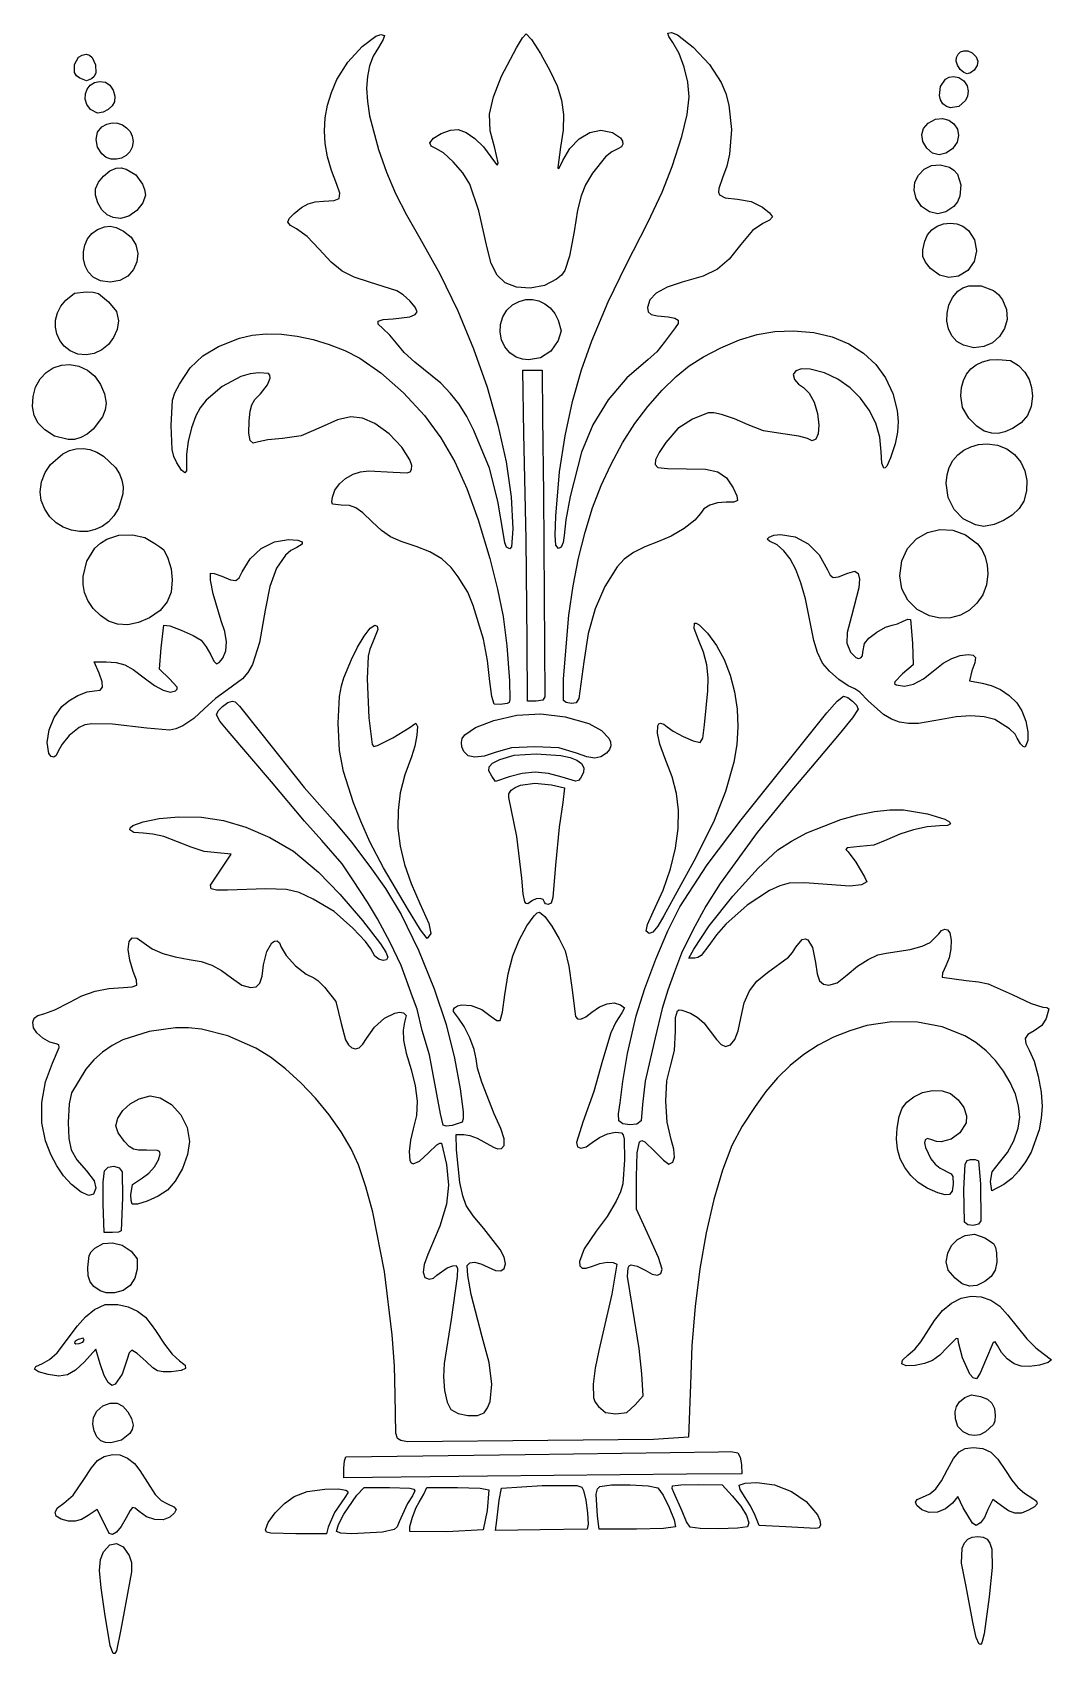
# Model space of a CAD drawing. Extents: x 0.4 to 12.1, y 0.4 to 19.1.
import ezdxf

# ---------------------------------------------------------------- set-up
doc = ezdxf.new("R2010")
doc.units = 0

msp = doc.modelspace()

# ---------------------------------------------------------------- linework, layer by layer
at = {"layer": 'Layer 1', "color": 7, "linetype": 'CONTINUOUS'}
for p, q in [((7.684378, 19.048422), (7.727242, 19.055644)), ((7.727242, 19.055644), (7.795066, 19.02632)), ((3.996139, 18.714126), (4.161544, 18.89415)), ((4.161544, 18.89415), (4.318289, 19.010656)), ((4.348766, 18.883068), (4.289407, 18.782738)), ((4.318289, 19.010656), (4.378771, 19.031612)), ((4.405243, 18.973627), (4.348766, 18.883068)), ((4.378771, 19.031612), (4.419515, 19.020513)), ((4.419515, 19.020513), (4.405243, 18.973627)), ((5.768866, 18.551749), (5.938364, 18.879121)), ((5.938364, 18.879121), (6.008852, 18.992168)), ((6.008852, 18.992168), (6.050661, 19.038348)), ((6.050661, 19.038348), (6.111549, 18.975209)), ((6.111549, 18.975209), (6.21525, 18.81468)), ((7.6945, 19.010201), (7.684378, 19.048422)), ((7.740176, 18.939649), (7.6945, 19.010201)), ((7.814011, 18.81298), (7.740176, 18.939649)), ((7.795066, 19.02632), (7.975152, 18.886246)), ((7.975152, 18.886246), (8.163751, 18.684629)), ((0.847477, 18.68794), (0.8951, 18.76894)), ((0.848853, 18.595841), (0.847477, 18.68794)), ((0.8951, 18.76894), (0.934355, 18.794308)), ((0.934355, 18.794308), (0.982343, 18.80374)), ((0.982343, 18.80374), (1.020255, 18.793792)), ((1.020255, 18.793792), (1.05166, 18.767122)), ((1.05166, 18.767122), (1.09074, 18.682657)), ((1.09074, 18.682657), (1.091164, 18.588426)), ((3.868932, 18.513716), (3.996139, 18.714126)), ((4.289407, 18.782738), (4.247057, 18.671704)), ((6.21525, 18.81468), (6.326091, 18.616417)), ((7.873951, 18.653669), (7.814011, 18.81298)), ((8.163751, 18.684629), (8.299975, 18.477895)), ((11.007004, 18.723994), (11.010403, 18.767571)), ((11.020016, 18.676912), (11.007004, 18.723994)), ((11.010403, 18.767571), (11.027837, 18.804395)), ((11.051811, 18.629573), (11.020016, 18.676912)), ((11.027837, 18.804395), (11.056931, 18.831218)), ((11.056931, 18.831218), (11.095313, 18.844793)), ((11.095313, 18.844793), (11.140607, 18.841871)), ((11.140607, 18.841871), (11.19044, 18.819206)), ((11.19044, 18.819206), (11.236507, 18.775737)), ((11.236507, 18.775737), (11.256268, 18.725566)), ((11.256268, 18.725566), (11.249194, 18.672991)), ((0.870845, 18.556597), (0.848853, 18.595841)), ((0.908603, 18.52774), (0.870845, 18.556597)), ((0.983493, 18.497667), (0.908603, 18.52774)), ((1.044514, 18.52251), (0.983493, 18.497667)), ((1.074249, 18.549549), (1.044514, 18.52251)), ((1.091164, 18.588426), (1.074249, 18.549549)), ((1.076575, 18.478801), (1.136783, 18.491363)), ((1.136783, 18.491363), (1.205672, 18.48119)), ((3.806675, 18.364239), (3.868932, 18.513716)), ((4.221717, 18.548661), (4.213389, 18.412305)), ((4.247057, 18.671704), (4.221717, 18.548661)), ((5.674269, 18.315177), (5.768866, 18.551749)), ((6.326091, 18.616417), (6.408402, 18.440074)), ((7.914179, 18.480988), (7.873951, 18.653669)), ((10.826629, 18.432215), (10.884339, 18.51552)), ((10.884339, 18.51552), (10.926215, 18.54058)), ((10.926215, 18.54058), (10.974919, 18.54974)), ((10.974919, 18.54974), (11.038376, 18.535236)), ((11.038376, 18.535236), (11.093182, 18.496819)), ((11.093257, 18.593561), (11.051811, 18.629573)), ((11.093182, 18.496819), (11.13168, 18.442129)), ((11.132956, 18.580404), (11.093257, 18.593561)), ((11.172818, 18.590015), (11.132956, 18.580404)), ((11.214754, 18.622311), (11.172818, 18.590015)), ((11.249194, 18.672991), (11.214754, 18.622311)), ((0.970691, 18.287954), (0.972106, 18.348079)), ((0.972106, 18.348079), (0.99183, 18.402821)), ((0.99183, 18.402821), (1.027455, 18.447841)), ((1.027455, 18.447841), (1.076575, 18.478801)), ((1.205672, 18.48119), (1.254101, 18.448414)), ((1.254101, 18.448414), (1.291215, 18.391529)), ((1.291215, 18.391529), (1.311322, 18.32301)), ((1.311322, 18.32301), (1.308731, 18.25533)), ((3.762234, 18.216889), (3.806675, 18.364239)), ((4.213389, 18.412305), (4.222074, 18.261332)), ((5.630921, 18.11301), (5.674269, 18.315177)), ((6.408402, 18.440074), (6.458116, 18.27665)), ((7.907626, 18.108998), (7.928881, 18.314212)), ((7.928881, 18.314212), (7.914179, 18.480988)), ((8.299975, 18.477895), (8.350617, 18.351461)), ((8.350617, 18.351461), (8.387394, 18.21789)), ((10.812897, 18.328853), (10.826629, 18.432215)), ((10.825996, 18.278721), (10.812897, 18.328853)), ((11.13784, 18.321294), (11.114897, 18.271828)), ((11.13168, 18.442129), (11.146214, 18.378806)), ((11.146214, 18.378806), (11.13784, 18.321294)), ((0.98999, 18.226784), (0.970691, 18.287954)), ((1.032412, 18.168907), (0.98999, 18.226784)), ((1.113902, 18.126406), (1.032412, 18.168907)), ((1.175773, 18.137646), (1.113902, 18.126406)), ((1.23528, 18.167123), (1.175773, 18.137646)), ((1.282806, 18.208473), (1.23528, 18.167123)), ((1.308731, 18.25533), (1.282806, 18.208473)), ((3.735608, 18.070335), (3.762234, 18.216889)), ((4.222074, 18.261332), (4.247775, 18.094439)), ((6.458116, 18.27665), (6.480995, 18.109398)), ((8.387394, 18.21789), (8.419235, 17.937456)), ((10.854255, 18.234462), (10.825996, 18.278721)), ((10.895999, 18.201728), (10.854255, 18.234462)), ((10.942778, 18.186732), (10.895999, 18.201728)), ((11.038372, 18.203495), (10.942778, 18.186732)), ((11.114897, 18.271828), (11.038372, 18.203495)), ((1.113879, 17.908015), (1.161827, 17.969584)), ((1.161827, 17.969584), (1.220734, 17.99991)), ((1.220734, 17.99991), (1.281961, 18.012453)), ((1.281961, 18.012453), (1.342372, 18.008707)), ((1.342372, 18.008707), (1.398833, 17.990165)), ((1.398833, 17.990165), (1.448205, 17.958319)), ((1.448205, 17.958319), (1.487354, 17.914664)), ((3.726799, 17.923244), (3.735608, 18.070335)), ((4.247775, 18.094439), (4.350227, 17.707674)), ((5.177941, 17.927803), (5.269862, 17.93577)), ((5.269862, 17.93577), (5.360935, 17.90257)), ((5.636635, 17.922448), (5.630921, 18.11301)), ((6.477443, 17.931087), (6.447864, 17.734483)), ((6.480995, 18.109398), (6.477443, 17.931087)), ((7.843538, 17.854711), (7.907626, 18.108998)), ((8.419235, 17.937456), (8.395272, 17.652833)), ((10.61142, 17.878271), (10.631773, 17.950361)), ((10.631773, 17.950361), (10.684354, 18.011469)), ((10.684354, 18.011469), (10.767484, 18.056428)), ((10.767484, 18.056428), (10.848361, 18.065823)), ((10.848361, 18.065823), (10.92123, 18.045736)), ((10.92123, 18.045736), (10.980337, 18.002248)), ((10.980337, 18.002248), (11.019928, 17.941439)), ((11.019928, 17.941439), (11.034247, 17.869391)), ((1.097621, 17.823892), (1.113879, 17.908015)), ((1.113126, 17.734094), (1.097621, 17.823892)), ((1.487354, 17.914664), (1.513143, 17.860692)), ((1.522436, 17.797896), (1.512022, 17.733868)), ((1.513143, 17.860692), (1.522436, 17.797896)), ((3.735808, 17.774286), (3.726799, 17.923244)), ((3.762637, 17.622129), (3.735808, 17.774286)), ((4.942969, 17.784098), (4.985088, 17.838323)), ((4.955974, 17.74508), (4.942969, 17.784098)), ((5.00969, 17.719252), (4.955974, 17.74508)), ((4.985088, 17.838323), (5.073214, 17.890773)), ((5.073214, 17.890773), (5.177941, 17.927803)), ((5.360935, 17.90257), (5.460773, 17.833243)), ((5.460773, 17.833243), (5.558907, 17.73657)), ((5.689229, 17.720691), (5.636635, 17.922448)), ((6.555416, 17.719342), (6.662492, 17.829814)), ((6.662492, 17.829814), (6.785361, 17.902611)), ((6.785361, 17.902611), (6.912881, 17.928851)), ((6.912881, 17.928851), (7.045486, 17.902285)), ((7.045486, 17.902285), (7.138281, 17.840287)), ((7.138281, 17.840287), (7.162163, 17.804299)), ((7.166988, 17.769408), (7.149722, 17.738935)), ((7.162163, 17.804299), (7.166988, 17.769408)), ((7.732595, 17.510665), (7.843538, 17.854711)), ((10.623567, 17.800161), (10.61142, 17.878271)), ((10.668485, 17.72099), (10.623567, 17.800161)), ((11.01754, 17.792185), (10.964052, 17.715901)), ((11.034247, 17.869391), (11.01754, 17.792185)), ((1.160467, 17.655503), (1.113126, 17.734094)), ((1.211991, 17.615841), (1.160467, 17.655503)), ((1.26988, 17.595806), (1.211991, 17.615841)), ((1.330054, 17.593793), (1.26988, 17.595806)), ((1.388434, 17.608197), (1.330054, 17.593793)), ((1.440941, 17.637414), (1.388434, 17.608197)), ((1.483497, 17.679839), (1.440941, 17.637414)), ((1.512022, 17.733868), (1.483497, 17.679839)), ((3.807284, 17.465442), (3.762637, 17.622129)), ((4.350227, 17.707674), (4.442067, 17.446135)), ((5.100652, 17.667651), (5.00969, 17.719252)), ((5.211796, 17.565779), (5.100652, 17.667651)), ((5.31989, 17.437974), (5.211796, 17.565779)), ((5.558907, 17.73657), (5.644865, 17.62133)), ((5.644865, 17.62133), (5.70894, 17.532473)), ((5.727011, 17.551358), (5.689229, 17.720691)), ((6.447864, 17.734483), (6.415738, 17.497832)), ((6.434298, 17.497703), (6.47528, 17.580078)), ((6.47528, 17.580078), (6.555416, 17.719342)), ((6.964814, 17.622903), (6.816653, 17.434962)), ((7.037249, 17.681837), (6.964814, 17.622903)), ((7.10733, 17.716198), (7.037249, 17.681837)), ((7.149722, 17.738935), (7.10733, 17.716198)), ((8.395272, 17.652833), (8.362294, 17.514027)), ((10.733669, 17.665929), (10.668485, 17.72099)), ((10.809592, 17.646642), (10.733669, 17.665929)), ((10.888853, 17.663257), (10.809592, 17.646642)), ((10.964052, 17.715901), (10.888853, 17.663257)), ((1.123987, 17.328756), (1.182638, 17.401469)), ((1.182638, 17.401469), (1.254494, 17.459768)), ((1.254494, 17.459768), (1.328049, 17.492102)), ((1.328049, 17.492102), (1.385638, 17.495287)), ((1.385638, 17.495287), (1.443908, 17.481663)), ((1.443908, 17.481663), (1.552187, 17.413557)), ((1.552187, 17.413557), (1.632272, 17.306908)), ((3.869753, 17.302891), (3.807284, 17.465442)), ((4.442067, 17.446135), (4.545905, 17.201759)), ((5.401706, 17.308571), (5.31989, 17.437974)), ((5.70894, 17.532473), (5.722687, 17.529333)), ((5.722687, 17.529333), (5.727011, 17.551358)), ((6.415738, 17.497832), (6.422184, 17.487628)), ((6.422184, 17.487628), (6.434298, 17.497703)), ((6.816653, 17.434962), (6.736814, 17.299757)), ((7.616887, 17.213557), (7.732595, 17.510665)), ((8.315279, 17.380263), (8.272384, 17.257469)), ((8.362294, 17.514027), (8.315279, 17.380263)), ((10.531778, 17.330037), (10.572801, 17.413033)), ((10.572801, 17.413033), (10.638345, 17.479037)), ((10.638345, 17.479037), (10.72321, 17.52078)), ((10.72321, 17.52078), (10.822197, 17.530993)), ((10.822197, 17.530993), (10.930108, 17.502405)), ((10.930108, 17.502405), (10.981288, 17.468477)), ((10.981288, 17.468477), (11.020361, 17.421086)), ((11.020361, 17.421086), (11.060649, 17.300041)), ((1.090053, 17.253184), (1.123987, 17.328756)), ((1.090637, 17.179561), (1.090053, 17.253184)), ((1.632272, 17.306908), (1.655299, 17.245106)), ((1.655299, 17.245106), (1.663548, 17.180841)), ((3.905438, 17.202035), (3.869753, 17.302891)), ((3.897872, 17.144055), (3.905438, 17.202035)), ((4.545905, 17.201759), (4.671143, 16.954361)), ((5.504907, 17.000527), (5.401706, 17.308571)), ((6.736814, 17.299757), (6.684086, 17.172185)), ((7.455036, 16.867505), (7.616887, 17.213557)), ((8.272384, 17.257469), (8.26874, 17.2165)), ((8.26874, 17.2165), (8.278854, 17.18641)), ((8.278854, 17.18641), (8.34602, 17.150649)), ((10.520474, 17.237318), (10.531778, 17.330037)), ((10.544089, 17.142147), (10.520474, 17.237318)), ((11.060649, 17.300041), (11.047902, 17.167525)), ((1.117686, 17.094147), (1.090637, 17.179561)), ((1.163893, 17.013508), (1.117686, 17.094147)), ((1.221951, 16.954207), (1.163893, 17.013508)), ((1.565671, 17.00417), (1.472653, 16.938721)), ((1.63582, 17.090958), (1.565671, 17.00417)), ((1.663548, 17.180841), (1.63582, 17.090958)), ((3.378048, 16.971071), (3.463134, 17.03926)), ((3.463134, 17.03926), (3.540024, 17.08204)), ((3.540024, 17.08204), (3.620497, 17.104277)), ((3.620497, 17.104277), (3.716331, 17.110838)), ((3.716331, 17.110838), (3.837891, 17.11748)), ((3.837891, 17.11748), (3.897872, 17.144055)), ((5.601496, 16.574184), (5.504907, 17.000527)), ((6.644434, 17.007903), (6.603822, 16.76257)), ((6.684086, 17.172185), (6.644434, 17.007903)), ((8.34602, 17.150649), (8.485214, 17.133751)), ((8.485214, 17.133751), (8.645562, 17.106629)), ((8.645562, 17.106629), (8.773265, 17.041432)), ((8.773265, 17.041432), (8.854521, 16.975829)), ((10.607821, 17.051791), (10.544089, 17.142147)), ((10.697848, 16.987746), (10.607821, 17.051791)), ((10.979052, 17.051791), (10.889025, 16.987746)), ((11.020681, 17.105794), (10.979052, 17.051791)), ((11.047902, 17.167525), (11.020681, 17.105794)), ((1.112618, 16.783676), (1.193347, 16.816112)), ((1.193347, 16.816112), (1.259935, 16.824771)), ((1.291652, 16.924999), (1.221951, 16.954207)), ((1.259935, 16.824771), (1.327487, 16.808831)), ((1.376316, 16.912851), (1.291652, 16.924999)), ((1.472653, 16.938721), (1.376316, 16.912851)), ((3.306207, 16.868328), (3.321264, 16.912489)), ((3.334126, 16.830634), (3.306207, 16.868328)), ((3.321264, 16.912489), (3.378048, 16.971071)), ((3.40627, 16.791453), (3.334126, 16.830634)), ((4.671143, 16.954361), (4.827183, 16.683754)), ((7.205664, 16.376628), (7.455036, 16.867505)), ((8.777928, 16.852585), (8.660696, 16.771861)), ((8.855653, 16.894417), (8.777928, 16.852585)), ((8.854521, 16.975829), (8.888149, 16.930179)), ((8.888149, 16.930179), (8.855653, 16.894417)), ((10.793436, 16.966398), (10.697848, 16.987746)), ((10.726461, 16.779852), (10.789268, 16.822219)), ((10.789268, 16.822219), (10.860727, 16.848614)), ((10.889025, 16.987746), (10.793436, 16.966398)), ((10.860727, 16.848614), (10.936603, 16.85801)), ((10.936603, 16.85801), (11.012662, 16.849377)), ((11.012662, 16.849377), (11.084667, 16.821687)), ((11.084667, 16.821687), (11.148385, 16.77391)), ((0.965374, 16.606047), (0.998291, 16.678482)), ((0.998291, 16.678482), (1.047522, 16.739288)), ((1.047522, 16.739288), (1.112618, 16.783676)), ((1.327487, 16.808831), (1.411103, 16.767474)), ((1.411103, 16.767474), (1.500373, 16.695897)), ((1.500373, 16.695897), (1.554422, 16.607512)), ((3.526248, 16.704613), (3.40627, 16.791453)), ((3.667325, 16.559238), (3.526248, 16.704613)), ((4.827183, 16.683754), (5.055767, 16.276129)), ((6.603822, 16.76257), (6.549743, 16.478821)), ((8.660696, 16.771861), (8.526906, 16.612697)), ((10.62095, 16.551569), (10.643741, 16.65132)), ((10.643741, 16.65132), (10.67654, 16.722543)), ((10.67654, 16.722543), (10.726461, 16.779852)), ((11.148385, 16.77391), (11.219409, 16.664283)), ((11.219409, 16.664283), (11.241241, 16.538915)), ((0.949222, 16.526771), (0.965374, 16.606047)), ((0.950284, 16.445443), (0.949222, 16.526771)), ((0.96901, 16.366851), (0.950284, 16.445443)), ((1.554422, 16.607512), (1.575369, 16.510441)), ((1.575369, 16.510441), (1.565331, 16.412807)), ((3.804556, 16.408541), (3.667325, 16.559238)), ((5.647812, 16.392064), (5.601496, 16.574184)), ((6.549743, 16.478821), (6.497181, 16.311015)), ((8.390304, 16.442239), (8.257121, 16.328962)), ((8.526906, 16.612697), (8.390304, 16.442239)), ((10.622711, 16.475213), (10.62095, 16.551569)), ((10.652066, 16.40824), (10.622711, 16.475213)), ((11.241241, 16.538915), (11.214256, 16.41585)), ((1.005851, 16.295784), (0.96901, 16.366851)), ((1.061256, 16.237031), (1.005851, 16.295784)), ((1.526426, 16.322731), (1.460772, 16.248336)), ((1.565331, 16.412807), (1.526426, 16.322731)), ((3.929837, 16.30611), (3.804556, 16.408541)), ((4.068501, 16.23532), (3.929837, 16.30611)), ((5.055767, 16.276129), (5.262664, 15.848465)), ((5.716042, 16.26024), (5.647812, 16.392064)), ((5.81128, 16.171849), (5.716042, 16.26024)), ((6.457109, 16.25851), (6.402428, 16.212096)), ((6.497181, 16.311015), (6.457109, 16.25851)), ((6.994617, 15.950828), (7.205664, 16.376628)), ((8.257121, 16.328962), (8.089807, 16.248678)), ((10.712059, 16.336637), (10.652066, 16.40824)), ((10.814093, 16.260195), (10.712059, 16.336637)), ((10.922823, 16.230599), (10.814093, 16.260195)), ((11.138828, 16.313128), (11.032864, 16.248144)), ((11.214256, 16.41585), (11.138828, 16.313128)), ((0.848225, 16.049969), (0.983392, 16.066184)), ((0.983392, 16.066184), (1.064117, 16.062916)), ((1.147317, 16.193695), (1.061256, 16.237031)), ((1.064117, 16.062916), (1.122342, 16.048061)), ((1.257686, 16.179073), (1.147317, 16.193695)), ((1.370486, 16.197742), (1.257686, 16.179073)), ((1.460772, 16.248336), (1.370486, 16.197742)), ((4.245881, 16.179547), (4.068501, 16.23532)), ((4.561059, 16.078928), (4.245881, 16.179547)), ((4.63554, 16.030817), (4.561059, 16.078928)), ((5.938624, 16.120023), (5.81128, 16.171849)), ((6.098712, 16.108244), (5.938624, 16.120023)), ((6.261459, 16.14172), (6.098712, 16.108244)), ((6.402428, 16.212096), (6.261459, 16.14172)), ((7.677117, 16.119834), (7.551355, 16.051528)), ((7.850813, 16.1772), (7.677117, 16.119834)), ((8.089807, 16.248678), (7.850813, 16.1772)), ((11.032864, 16.248144), (10.922823, 16.230599)), ((10.963753, 16.000139), (11.026936, 16.074512)), ((11.026936, 16.074512), (11.084189, 16.11298)), ((11.084189, 16.11298), (11.150536, 16.135585)), ((11.150536, 16.135585), (11.296297, 16.135921)), ((11.296297, 16.135921), (11.435794, 16.080966)), ((11.435794, 16.080966), (11.494311, 16.034454)), ((0.649347, 15.823624), (0.688276, 15.901365)), ((0.688276, 15.901365), (0.746035, 15.972761)), ((0.746035, 15.972761), (0.848225, 16.049969)), ((1.122342, 16.048061), (1.240214, 15.953295)), ((1.240214, 15.953295), (1.331004, 15.841786)), ((4.712182, 15.961592), (4.63554, 16.030817)), ((4.772051, 15.890689), (4.712182, 15.961592)), ((4.796214, 15.837542), (4.772051, 15.890689)), ((5.827543, 15.855224), (5.895939, 15.918017)), ((5.895939, 15.918017), (5.970601, 15.957232)), ((5.970601, 15.957232), (6.047615, 15.977213)), ((6.047615, 15.977213), (6.124518, 15.978795)), ((6.124518, 15.978795), (6.198846, 15.962814)), ((6.198846, 15.962814), (6.268134, 15.930105)), ((6.268134, 15.930105), (6.32992, 15.881502)), ((6.32992, 15.881502), (6.38174, 15.817843)), ((6.806794, 15.50174), (6.994617, 15.950828)), ((7.474894, 15.973274), (7.449103, 15.886065)), ((7.449103, 15.886065), (7.457817, 15.837812)), ((7.551355, 16.051528), (7.474894, 15.973274)), ((10.900878, 15.822576), (10.921907, 15.91444)), ((10.921907, 15.91444), (10.963753, 16.000139)), ((11.494311, 16.034454), (11.540602, 15.97616)), ((11.540602, 15.97616), (11.587291, 15.861942)), ((0.62697, 15.660694), (0.628995, 15.742435)), ((0.628995, 15.742435), (0.649347, 15.823624)), ((1.331004, 15.841786), (1.352998, 15.734573)), ((1.352998, 15.734573), (1.338391, 15.63149)), ((4.345523, 15.693752), (4.346428, 15.728362)), ((4.400056, 15.643596), (4.345523, 15.693752)), ((4.346428, 15.728362), (4.403936, 15.748517)), ((4.403936, 15.748517), (4.51921, 15.755307)), ((4.51921, 15.755307), (4.711771, 15.78073)), ((4.711771, 15.78073), (4.773204, 15.806903)), ((4.773204, 15.806903), (4.796214, 15.837542)), ((5.262664, 15.848465), (5.445163, 15.409239)), ((5.751633, 15.601278), (5.755771, 15.691378)), ((5.755771, 15.691378), (5.780947, 15.777852)), ((5.780947, 15.777852), (5.827543, 15.855224)), ((6.38174, 15.817843), (6.421129, 15.739961)), ((6.421129, 15.739961), (6.455288, 15.616636)), ((7.457817, 15.837812), (7.492149, 15.807358)), ((7.492149, 15.807358), (7.564384, 15.789084)), ((7.564384, 15.789084), (7.68681, 15.777373)), ((7.68681, 15.777373), (7.763508, 15.764453)), ((7.763508, 15.764453), (7.8028, 15.738858)), ((7.804487, 15.7009), (7.768367, 15.65089)), ((7.8028, 15.738858), (7.804487, 15.7009)), ((10.900145, 15.729707), (10.900878, 15.822576)), ((10.919188, 15.640992), (10.900145, 15.729707)), ((11.593606, 15.748887), (11.565012, 15.643361)), ((11.587291, 15.861942), (11.593606, 15.748887)), ((0.643018, 15.581295), (0.62697, 15.660694)), ((0.676888, 15.507136), (0.643018, 15.581295)), ((0.728327, 15.441113), (0.676888, 15.507136)), ((1.298113, 15.539153), (1.237161, 15.460693)), ((1.338391, 15.63149), (1.298113, 15.539153)), ((2.507893, 15.439177), (2.749484, 15.531836)), ((2.749484, 15.531836), (2.895923, 15.56636)), ((2.895923, 15.56636), (3.057752, 15.581546)), ((3.057752, 15.581546), (3.231101, 15.578034)), ((3.231101, 15.578034), (3.412098, 15.556465)), ((3.412098, 15.556465), (3.596872, 15.517481)), ((3.596872, 15.517481), (3.781552, 15.461721)), ((4.482509, 15.567694), (4.400056, 15.643596)), ((4.555998, 15.474035), (4.482509, 15.567694)), ((5.768155, 15.513029), (5.751633, 15.601278)), ((5.804956, 15.432109), (5.768155, 15.513029)), ((6.421252, 15.508252), (6.334457, 15.385057)), ((6.455288, 15.616636), (6.421252, 15.508252)), ((6.687379, 15.16682), (6.806794, 15.50174)), ((7.768367, 15.65089), (7.640714, 15.482076)), ((8.29577, 15.423687), (8.510785, 15.515909)), ((8.510785, 15.515909), (8.712518, 15.576783)), ((8.712518, 15.576783), (8.915016, 15.609564)), ((8.915016, 15.609564), (9.132325, 15.617506)), ((9.132325, 15.617506), (9.36465, 15.598025)), ((9.36465, 15.598025), (9.577744, 15.547858)), ((9.577744, 15.547858), (9.769377, 15.468721)), ((10.957486, 15.561591), (10.919188, 15.640992)), ((11.01452, 15.496664), (10.957486, 15.561591)), ((11.506978, 15.551725), (11.42497, 15.480345)), ((11.565012, 15.643361), (11.506978, 15.551725)), ((0.797084, 15.38612), (0.728327, 15.441113)), ((0.886493, 15.348235), (0.797084, 15.38612)), ((0.980199, 15.339881), (0.886493, 15.348235)), ((1.073209, 15.357926), (0.980199, 15.339881)), ((1.160528, 15.39924), (1.073209, 15.357926)), ((1.237161, 15.460693), (1.160528, 15.39924)), ((2.181527, 15.189948), (2.325363, 15.330399)), ((2.325363, 15.330399), (2.507893, 15.439177)), ((3.781552, 15.461721), (3.962268, 15.389827)), ((3.962268, 15.389827), (4.135147, 15.30244)), ((4.646311, 15.366826), (4.555998, 15.474035)), ((4.769209, 15.258346), (4.646311, 15.366826)), ((5.445163, 15.409239), (5.600556, 14.966929)), ((5.861654, 15.363994), (5.804956, 15.432109)), ((5.937871, 15.314161), (5.861654, 15.363994)), ((6.334457, 15.385057), (6.21551, 15.307848)), ((7.555271, 15.37669), (7.457269, 15.287445)), ((7.640714, 15.482076), (7.555271, 15.37669)), ((7.931414, 15.214029), (8.096563, 15.320074)), ((8.096563, 15.320074), (8.29577, 15.423687)), ((9.769377, 15.468721), (9.93732, 15.362326)), ((9.93732, 15.362326), (10.079344, 15.230389)), ((11.08977, 15.45137), (11.01452, 15.496664)), ((11.210899, 15.423804), (11.08977, 15.45137)), ((11.324455, 15.435583), (11.210899, 15.423804)), ((11.42497, 15.480345), (11.324455, 15.435583)), ((0.451055, 15.063402), (0.52008, 15.1379)), ((0.52008, 15.1379), (0.602824, 15.191779)), ((0.602824, 15.191779), (0.695589, 15.22324)), ((0.695589, 15.22324), (0.794673, 15.230485)), ((0.794673, 15.230485), (0.896378, 15.211713)), ((0.896378, 15.211713), (0.997004, 15.165126)), ((0.997004, 15.165126), (1.07997, 15.094506)), ((2.056018, 15.002272), (2.181527, 15.189948)), ((2.96923, 15.134851), (2.869454, 15.123494)), ((3.080721, 15.124499), (2.96923, 15.134851)), ((4.135147, 15.30244), (4.377209, 15.133928)), ((4.377209, 15.133928), (4.637306, 14.902021)), ((5.066698, 15.014725), (4.769209, 15.258346)), ((6.007818, 15.290713), (5.937871, 15.314161)), ((6.078588, 15.282319), (6.007818, 15.290713)), ((6.025556, 14.436351), (6.011693, 15.163073)), ((6.011693, 15.163073), (6.12362, 15.163073)), ((6.21551, 15.307848), (6.078588, 15.282319)), ((6.12362, 15.163073), (6.235548, 15.163073)), ((6.235548, 15.163073), (6.239087, 14.619795)), ((6.585248, 14.801835), (6.687379, 15.16682)), ((7.457269, 15.287445), (7.210637, 15.075012)), ((7.779073, 15.090166), (7.931414, 15.214029)), ((9.158038, 15.158248), (9.128725, 15.115806)), ((9.226005, 15.179766), (9.158038, 15.158248)), ((9.325881, 15.175924), (9.226005, 15.179766)), ((9.490716, 15.13298), (9.325881, 15.175924)), ((9.64441, 15.060429), (9.490716, 15.13298)), ((10.079344, 15.230389), (10.193217, 15.074625)), ((11.125786, 15.118644), (11.174141, 15.178618)), ((11.174141, 15.178618), (11.235095, 15.22618)), ((11.235095, 15.22618), (11.308113, 15.260803)), ((11.308113, 15.260803), (11.392661, 15.281962)), ((11.392661, 15.281962), (11.488204, 15.289132)), ((11.488204, 15.289132), (11.634001, 15.275775)), ((11.634001, 15.275775), (11.725678, 15.219047)), ((11.725678, 15.219047), (11.796333, 15.140546)), ((11.796333, 15.140546), (11.845905, 15.056146)), ((0.368964, 14.859744), (0.39945, 14.970084)), ((0.39945, 14.970084), (0.451055, 15.063402)), ((1.07997, 15.094506), (1.1479, 14.999723)), ((1.1479, 14.999723), (1.193973, 14.892839)), ((2.003605, 14.903685), (2.056018, 15.002272)), ((2.54922, 14.977995), (2.363855, 14.819197)), ((2.763157, 15.091496), (2.54922, 14.977995)), ((2.869454, 15.123494), (2.763157, 15.091496)), ((2.988745, 14.893691), (3.069784, 14.994368)), ((3.069784, 14.994368), (3.102881, 15.072419)), ((3.098748, 15.105646), (3.080721, 15.124499)), ((3.102881, 15.072419), (3.098748, 15.105646)), ((5.180448, 14.897643), (5.066698, 15.014725)), ((5.600556, 14.966929), (5.726134, 14.530015)), ((7.210637, 15.075012), (6.997243, 14.82242)), ((7.618294, 14.933098), (7.779073, 15.090166)), ((9.128725, 15.115806), (9.144809, 15.056873)), ((9.144809, 15.056873), (9.189854, 15.004684)), ((9.189854, 15.004684), (9.24578, 14.963074)), ((9.24578, 14.963074), (9.313775, 14.899262)), ((9.783569, 14.962224), (9.64441, 15.060429)), ((9.904802, 14.842315), (9.783569, 14.962224)), ((10.193217, 15.074625), (10.276712, 14.896746)), ((11.061653, 14.869501), (11.069007, 14.96356)), ((11.069007, 14.96356), (11.090563, 15.046783)), ((11.090563, 15.046783), (11.125786, 15.118644)), ((11.845905, 15.056146), (11.875119, 14.964227)), ((11.875119, 14.964227), (11.884696, 14.863172)), ((0.362204, 14.744304), (0.368964, 14.859744)), ((1.193973, 14.892839), (1.211372, 14.785915)), ((1.211372, 14.785915), (1.200652, 14.706218)), ((1.962531, 14.528073), (1.975752, 14.818159)), ((1.975752, 14.818159), (2.003605, 14.903685)), ((2.363855, 14.819197), (2.293274, 14.730576)), ((2.870978, 14.692326), (2.889635, 14.7655)), ((2.889635, 14.7655), (2.9257, 14.824891)), ((2.9257, 14.824891), (2.988745, 14.893691)), ((4.637306, 14.902021), (4.879977, 14.641455)), ((5.278471, 14.772869), (5.180448, 14.897643)), ((5.366467, 14.632269), (5.278471, 14.772869)), ((6.501026, 14.40933), (6.585248, 14.801835)), ((6.997243, 14.82242), (6.821479, 14.535756)), ((7.451989, 14.746762), (7.618294, 14.933098)), ((9.313775, 14.899262), (9.370815, 14.795037)), ((9.370815, 14.795037), (9.410057, 14.666912)), ((10.004715, 14.704655), (9.904802, 14.842315)), ((10.276712, 14.896746), (10.327597, 14.698469)), ((11.079414, 14.734661), (11.061653, 14.869501)), ((11.884696, 14.863172), (11.870131, 14.745382)), ((0.382109, 14.644197), (0.362204, 14.744304)), ((0.429994, 14.555762), (0.382109, 14.644197)), ((1.169813, 14.62695), (1.062939, 14.484317)), ((1.200652, 14.706218), (1.169813, 14.62695)), ((2.243499, 14.639949), (2.195056, 14.498742)), ((2.293274, 14.730576), (2.243499, 14.639949)), ((2.856007, 14.439717), (2.860154, 14.582179)), ((2.860154, 14.582179), (2.870978, 14.692326)), ((3.877199, 14.591624), (3.68896, 14.507136)), ((4.029705, 14.626298), (3.877199, 14.591624)), ((4.16645, 14.612604), (4.029705, 14.626298)), ((4.307407, 14.551992), (4.16645, 14.612604)), ((4.879977, 14.641455), (5.069762, 14.386962)), ((5.450137, 14.467711), (5.366467, 14.632269)), ((6.239087, 14.619795), (6.252218, 13.737851)), ((7.302788, 14.549061), (7.451989, 14.746762)), ((7.97002, 14.600146), (7.798823, 14.493474)), ((8.147368, 14.6725), (7.97002, 14.600146)), ((8.21323, 14.67232), (8.147368, 14.6725)), ((8.301378, 14.653996), (8.21323, 14.67232)), ((8.453421, 14.604622), (8.301378, 14.653996)), ((8.608876, 14.535937), (8.453421, 14.604622)), ((9.410057, 14.666912), (9.424659, 14.5314)), ((10.079916, 14.553195), (10.004715, 14.704655)), ((10.327597, 14.698469), (10.339421, 14.574426)), ((10.339421, 14.574426), (10.331754, 14.451068)), ((11.15327, 14.610839), (11.079414, 14.734661)), ((11.242919, 14.517721), (11.15327, 14.610839)), ((11.826685, 14.643989), (11.754732, 14.559593)), ((11.870131, 14.745382), (11.826685, 14.643989)), ((0.507176, 14.475337), (0.429994, 14.555762)), ((0.615262, 14.404351), (0.507176, 14.475337)), ((0.774548, 14.364944), (0.615262, 14.404351)), ((0.921075, 14.38724), (0.846499, 14.364918)), ((0.994485, 14.428257), (0.921075, 14.38724)), ((1.062939, 14.484317), (0.994485, 14.428257)), ((1.97343, 14.251479), (1.962531, 14.528073)), ((2.195056, 14.498742), (2.157775, 14.342523)), ((2.870826, 14.355107), (2.856007, 14.439717)), ((3.460502, 14.406584), (3.244738, 14.378637)), ((3.68896, 14.507136), (3.460502, 14.406584)), ((4.473877, 14.430894), (4.307407, 14.551992)), ((4.618006, 14.278796), (4.473877, 14.430894)), ((5.069762, 14.386962), (5.23044, 14.106789)), ((5.627307, 14.034184), (5.450137, 14.467711)), ((5.726134, 14.530015), (5.819187, 14.106974)), ((6.051489, 13.21574), (6.025556, 14.436351)), ((6.435339, 13.991851), (6.501026, 14.40933)), ((6.821479, 14.535756), (6.687738, 14.221106)), ((7.163095, 14.329009), (7.302788, 14.549061)), ((7.798823, 14.493474), (7.661023, 14.332345)), ((8.785228, 14.466476), (8.608876, 14.535937)), ((9.010375, 14.431296), (8.785228, 14.466476)), ((9.194009, 14.406003), (9.010375, 14.431296)), ((9.293414, 14.376373), (9.194009, 14.406003)), ((9.415477, 14.429445), (9.389238, 14.368081)), ((9.424659, 14.5314), (9.415477, 14.429445)), ((10.12701, 14.391888), (10.079916, 14.553195)), ((10.142606, 14.224684), (10.12701, 14.391888)), ((10.331754, 14.451068), (10.302746, 14.315325)), ((11.329659, 14.462792), (11.242919, 14.517721)), ((11.417533, 14.43955), (11.329659, 14.462792)), ((11.491509, 14.435928), (11.417533, 14.43955)), ((11.565807, 14.453239), (11.491509, 14.435928)), ((11.654644, 14.492795), (11.565807, 14.453239)), ((11.754732, 14.559593), (11.654644, 14.492795)), ((0.568978, 14.07915), (0.712465, 14.201622)), ((0.712465, 14.201622), (0.788702, 14.23853)), ((0.846499, 14.364918), (0.774548, 14.364944)), ((0.788702, 14.23853), (0.86679, 14.259041)), ((0.86679, 14.259041), (0.945869, 14.263022)), ((0.945869, 14.263022), (1.025082, 14.250338)), ((1.025082, 14.250338), (1.103568, 14.220856)), ((1.103568, 14.220856), (1.180469, 14.174442)), ((1.992475, 14.170902), (1.97343, 14.251479)), ((2.136424, 14.195923), (2.135772, 14.083573)), ((2.157775, 14.342523), (2.136424, 14.195923)), ((2.907018, 14.322832), (2.870826, 14.355107)), ((2.96699, 14.337378), (2.907018, 14.322832)), ((3.075529, 14.362894), (2.96699, 14.337378)), ((3.244738, 14.378637), (3.075529, 14.362894)), ((4.71236, 14.130278), (4.618006, 14.278796)), ((6.687738, 14.221106), (6.559324, 13.710831)), ((7.025316, 14.075626), (7.163095, 14.329009)), ((7.582666, 14.214857), (7.542978, 14.133146)), ((7.661023, 14.332345), (7.582666, 14.214857)), ((9.347898, 14.34962), (9.293414, 14.376373)), ((9.389238, 14.368081), (9.347898, 14.34962)), ((10.149517, 14.093746), (10.142606, 14.224684)), ((10.302746, 14.315325), (10.250547, 14.154128)), ((11.02486, 14.18882), (11.093791, 14.242671)), ((11.093791, 14.242671), (11.174301, 14.28276)), ((11.174301, 14.28276), (11.265027, 14.307776)), ((11.265027, 14.307776), (11.364605, 14.316406)), ((11.364605, 14.316406), (11.484471, 14.301102)), ((11.484471, 14.301102), (11.590505, 14.258036)), ((11.590505, 14.258036), (11.679993, 14.191485)), ((0.508453, 13.986378), (0.568978, 14.07915)), ((1.180469, 14.174442), (1.318749, 14.043371)), ((1.318749, 14.043371), (1.364321, 13.972092)), ((2.025109, 14.097684), (1.992475, 14.170902)), ((2.07831, 14.011907), (2.025109, 14.097684)), ((2.116992, 13.980644), (2.07831, 14.011907)), ((2.135772, 14.083573), (2.137397, 14.004373)), ((4.732298, 14.068168), (4.71236, 14.130278)), ((4.713257, 13.994296), (4.729505, 14.01992)), ((4.729505, 14.01992), (4.732298, 14.068168)), ((5.23044, 14.106789), (5.369319, 13.802111)), ((5.726206, 13.654442), (5.627307, 14.034184)), ((5.819187, 14.106974), (5.877006, 13.706284)), ((6.915089, 13.837164), (7.025316, 14.075626)), ((7.542978, 14.133146), (7.539319, 14.07893)), ((7.539319, 14.07893), (7.569048, 14.043928)), ((7.569048, 14.043928), (7.68101, 14.030614)), ((7.68101, 14.030614), (7.900659, 14.029228)), ((7.900659, 14.029228), (8.116699, 14.025165)), ((8.116699, 14.025165), (8.261803, 13.993952)), ((10.171306, 14.037363), (10.149517, 14.093746)), ((10.187079, 14.037589), (10.171306, 14.037363)), ((10.205731, 14.057002), (10.187079, 14.037589)), ((10.250547, 14.154128), (10.205731, 14.057002)), ((10.901187, 13.957814), (10.927194, 14.045079)), ((10.927194, 14.045079), (10.968873, 14.122519)), ((10.968873, 14.122519), (11.02486, 14.18882)), ((11.679993, 14.191485), (11.75022, 14.10572)), ((11.75022, 14.10572), (11.798471, 14.005015)), ((0.452531, 13.763572), (0.468404, 13.876271)), ((0.468404, 13.876271), (0.508453, 13.986378)), ((1.364321, 13.972092), (1.394064, 13.897388)), ((1.394064, 13.897388), (1.407894, 13.819562)), ((2.137397, 14.004373), (2.116992, 13.980644)), ((3.848441, 13.781848), (3.899947, 13.855253)), ((3.899947, 13.855253), (3.970585, 13.917665)), ((3.970585, 13.917665), (4.056967, 13.965316)), ((4.056967, 13.965316), (4.143093, 13.993518)), ((4.143093, 13.993518), (4.239399, 14.006727)), ((4.239399, 14.006727), (4.520461, 13.99142)), ((4.520461, 13.99142), (4.681394, 13.982149)), ((4.681394, 13.982149), (4.713257, 13.994296)), ((6.392567, 13.482348), (6.435339, 13.991851)), ((6.816801, 13.578298), (6.915089, 13.837164)), ((8.261803, 13.993952), (8.360106, 13.925729)), ((8.360106, 13.925729), (8.435742, 13.810638)), ((10.892214, 13.862033), (10.901187, 13.957814)), ((10.915624, 13.698345), (10.892214, 13.862033)), ((11.798471, 14.005015), (11.822029, 13.893644)), ((11.822029, 13.893644), (11.81818, 13.77588)), ((0.464535, 13.663027), (0.452531, 13.763572)), ((0.505783, 13.563033), (0.464535, 13.663027)), ((1.405723, 13.738915), (1.353033, 13.570372)), ((1.407894, 13.819562), (1.405723, 13.738915)), ((3.810905, 13.649055), (3.819454, 13.701216)), ((3.818533, 13.622219), (3.810905, 13.649055)), ((3.819454, 13.701216), (3.848441, 13.781848)), ((5.369319, 13.802111), (5.49886, 13.442065)), ((5.790838, 13.272184), (5.726206, 13.654442)), ((5.877006, 13.706284), (5.896881, 13.336424)), ((6.252218, 13.737851), (6.266722, 11.402462)), ((6.559324, 13.710831), (6.50952, 13.441464)), ((8.257276, 13.635539), (8.168406, 13.608844)), ((8.357753, 13.642835), (8.257276, 13.635539)), ((8.446292, 13.644219), (8.357753, 13.642835)), ((8.435742, 13.810638), (8.47967, 13.716037)), ((8.485059, 13.664592), (8.446292, 13.644219)), ((8.47967, 13.716037), (8.485059, 13.664592)), ((10.982659, 13.559537), (10.915624, 13.698345)), ((11.784209, 13.655998), (11.731819, 13.571408)), ((11.81818, 13.77588), (11.784209, 13.655998)), ((0.563651, 13.475381), (0.505783, 13.563033)), ((0.634679, 13.40433), (0.563651, 13.475381)), ((1.301671, 13.486351), (1.238754, 13.417441)), ((1.353033, 13.570372), (1.301671, 13.486351)), ((3.919653, 13.610851), (3.818533, 13.622219)), ((4.014089, 13.604806), (3.919653, 13.610851)), ((4.090344, 13.578609), (4.014089, 13.604806)), ((4.170815, 13.520162), (4.090344, 13.578609)), ((4.2779, 13.41737), (4.170815, 13.520162)), ((6.386084, 13.262177), (6.392567, 13.482348)), ((6.730493, 13.299215), (6.816801, 13.578298)), ((8.059884, 13.512327), (7.995938, 13.435053)), ((8.099742, 13.566518), (8.059884, 13.512327)), ((8.168406, 13.608844), (8.099742, 13.566518)), ((11.088529, 13.452425), (10.982659, 13.559537)), ((11.228442, 13.383823), (11.088529, 13.452425)), ((11.652075, 13.49436), (11.552983, 13.431131)), ((11.731819, 13.571408), (11.652075, 13.49436)), ((0.715409, 13.354138), (0.634679, 13.40433)), ((0.811349, 13.32007), (0.715409, 13.354138)), ((0.906108, 13.304632), (0.811349, 13.32007)), ((0.997957, 13.307236), (0.906108, 13.304632)), ((1.085167, 13.327297), (0.997957, 13.307236)), ((1.166009, 13.364227), (1.085167, 13.327297)), ((1.238754, 13.417441), (1.166009, 13.364227)), ((1.217923, 13.218561), (1.359233, 13.263178)), ((1.359233, 13.263178), (1.51353, 13.268002)), ((1.51353, 13.268002), (1.658392, 13.235135)), ((4.385608, 13.31693), (4.2779, 13.41737)), ((4.488032, 13.246258), (4.385608, 13.31693)), ((5.49886, 13.442065), (5.631525, 12.99579)), ((5.804259, 13.176399), (5.790838, 13.272184)), ((5.896881, 13.336424), (5.884235, 13.129189)), ((6.393631, 13.147904), (6.386084, 13.262177)), ((6.489548, 13.260643), (6.479203, 13.178267)), ((6.50952, 13.441464), (6.489548, 13.260643)), ((6.656207, 13.000101), (6.730493, 13.299215)), ((7.872765, 13.341446), (7.721854, 13.252483)), ((7.995938, 13.435053), (7.872765, 13.341446)), ((8.849681, 13.242116), (8.905282, 13.263097)), ((8.905282, 13.263097), (8.981824, 13.271564)), ((8.981824, 13.271564), (9.151955, 13.243854)), ((10.548223, 13.219984), (10.674327, 13.294765)), ((10.674327, 13.294765), (10.816759, 13.330239)), ((10.816759, 13.330239), (10.966698, 13.322782)), ((10.966698, 13.322782), (11.115321, 13.268774)), ((11.115321, 13.268774), (11.253806, 13.164592)), ((11.325373, 13.361686), (11.228442, 13.383823)), ((11.442548, 13.388002), (11.325373, 13.361686)), ((11.552983, 13.431131), (11.442548, 13.388002)), ((0.990064, 12.963287), (1.082306, 13.112303)), ((1.082306, 13.112303), (1.145118, 13.171805)), ((1.145118, 13.171805), (1.217923, 13.218561)), ((1.658392, 13.235135), (1.771397, 13.16668)), ((1.771397, 13.16668), (1.8297, 13.131073)), ((1.8297, 13.131073), (1.876835, 13.093133)), ((1.876835, 13.093133), (1.923703, 12.998108)), ((2.870164, 12.991383), (2.998101, 13.109326)), ((2.998101, 13.109326), (3.150485, 13.186727)), ((3.150485, 13.186727), (3.314548, 13.214688)), ((3.339914, 13.085292), (3.278623, 13.033441)), ((3.314548, 13.214688), (3.419081, 13.207531)), ((3.407772, 13.122356), (3.339914, 13.085292)), ((3.468819, 13.158269), (3.407772, 13.122356)), ((3.419081, 13.207531), (3.471546, 13.187693)), ((3.471546, 13.187693), (3.468819, 13.158269)), ((4.611793, 13.19047), (4.488032, 13.246258)), ((4.783509, 13.134684), (4.611793, 13.19047)), ((4.940216, 13.073483), (4.783509, 13.134684)), ((5.826325, 13.124449), (5.804259, 13.176399)), ((5.86281, 13.107132), (5.826325, 13.124449)), ((5.884235, 13.129189), (5.86281, 13.107132)), ((6.064886, 12.037462), (6.051489, 13.21574)), ((6.422545, 13.111672), (6.393631, 13.147904)), ((6.453969, 13.125201), (6.422545, 13.111672)), ((6.479203, 13.178267), (6.453969, 13.125201)), ((7.417332, 13.129941), (7.287022, 13.062491)), ((7.574695, 13.189137), (7.417332, 13.129941)), ((7.721854, 13.252483), (7.574695, 13.189137)), ((8.828161, 13.216553), (8.849681, 13.242116)), ((8.853864, 13.194337), (8.828161, 13.216553)), ((8.94224, 13.15169), (8.853864, 13.194337)), ((9.02188, 13.084425), (8.94224, 13.15169)), ((9.093694, 12.990512), (9.02188, 13.084425)), ((9.151955, 13.243854), (9.301966, 13.164779)), ((9.301966, 13.164779), (9.427486, 13.037611)), ((10.380286, 12.966987), (10.447269, 13.109518)), ((10.447269, 13.109518), (10.548223, 13.219984)), ((11.253806, 13.164592), (11.301533, 13.100045)), ((11.301533, 13.100045), (11.338908, 13.015624)), ((0.948013, 12.787972), (0.990064, 12.963287)), ((1.923703, 12.998108), (1.959643, 12.874188)), ((2.779444, 12.841795), (2.870164, 12.991383)), ((3.278623, 13.033441), (3.175335, 12.884571)), ((5.077965, 12.990739), (4.940216, 13.073483)), ((5.189249, 12.891926), (5.077965, 12.990739)), ((5.266559, 12.782518), (5.189249, 12.891926)), ((5.631525, 12.99579), (5.722216, 12.642572)), ((6.593983, 12.681144), (6.656207, 13.000101)), ((7.101802, 12.899305), (6.956909, 12.671313)), ((7.182324, 12.985906), (7.101802, 12.899305)), ((7.287022, 13.062491), (7.182324, 12.985906)), ((9.158596, 12.867917), (9.093694, 12.990512)), ((9.427486, 13.037611), (9.524145, 12.86562)), ((10.356098, 12.796015), (10.380286, 12.966987)), ((11.338908, 13.015624), (11.363279, 12.919102)), ((11.363279, 12.919102), (11.371992, 12.818254)), ((0.947938, 12.695597), (0.948013, 12.787972)), ((1.959643, 12.874188), (1.973992, 12.749561)), ((1.973992, 12.749561), (1.959809, 12.608592)), ((2.4153, 12.743479), (2.414187, 12.825078)), ((2.414187, 12.825078), (2.458156, 12.823606)), ((2.444374, 12.589091), (2.4153, 12.743479)), ((2.458156, 12.823606), (2.546129, 12.791361)), ((2.546129, 12.791361), (2.644719, 12.750811)), ((2.644719, 12.750811), (2.705392, 12.743306)), ((2.705392, 12.743306), (2.744763, 12.772437)), ((2.744763, 12.772437), (2.779444, 12.841795)), ((3.175335, 12.884571), (3.097089, 12.674128)), ((5.333202, 12.679517), (5.266559, 12.782518)), ((9.217497, 12.714611), (9.158596, 12.867917)), ((9.271307, 12.528562), (9.217497, 12.714611)), ((9.524145, 12.86562), (9.554913, 12.800972)), ((9.554913, 12.800972), (9.590021, 12.775084)), ((9.590021, 12.775084), (9.65054, 12.784277)), ((9.65054, 12.784277), (9.757539, 12.824874)), ((9.757539, 12.824874), (9.838752, 12.847983)), ((9.838752, 12.847983), (9.877784, 12.82024)), ((9.877784, 12.82024), (9.893287, 12.758353)), ((9.893287, 12.758353), (9.885618, 12.656251)), ((10.380112, 12.645222), (10.356098, 12.796015)), ((11.371992, 12.818254), (11.356541, 12.691145)), ((0.962967, 12.602819), (0.947938, 12.695597)), ((1.000393, 12.510335), (0.962967, 12.602819)), ((1.959809, 12.608592), (1.914164, 12.493764)), ((2.538031, 12.276304), (2.444374, 12.589091)), ((3.097089, 12.674128), (3.043068, 12.400493)), ((5.37895, 12.605209), (5.333202, 12.679517)), ((5.441736, 12.451883), (5.37895, 12.605209)), ((5.722216, 12.642572), (5.784657, 12.325145)), ((6.543863, 12.342529), (6.593983, 12.681144)), ((6.956909, 12.671313), (6.845255, 12.416302)), ((9.367305, 12.050106), (9.271307, 12.528562)), ((9.885618, 12.656251), (9.800892, 12.332214)), ((10.448517, 12.513128), (10.380112, 12.645222)), ((11.313001, 12.576923), (11.245591, 12.478631)), ((11.356541, 12.691145), (11.313001, 12.576923)), ((1.063442, 12.419175), (1.000393, 12.510335)), ((1.145566, 12.337153), (1.063442, 12.419175)), ((1.240214, 12.272081), (1.145566, 12.337153)), ((1.832417, 12.397379), (1.709924, 12.311744)), ((1.914164, 12.493764), (1.832417, 12.397379)), ((3.043068, 12.400493), (2.978993, 12.026057)), ((5.559978, 12.066233), (5.441736, 12.451883)), ((6.480099, 11.607073), (6.543863, 12.342529)), ((6.845255, 12.416302), (6.765015, 12.129124)), ((9.800892, 12.332214), (9.751338, 12.143195)), ((10.556235, 12.406614), (10.448517, 12.513128)), ((10.698186, 12.332559), (10.556235, 12.406614)), ((10.82165, 12.305583), (10.698186, 12.332559)), ((11.056042, 12.341999), (10.942341, 12.309743)), ((11.158532, 12.399309), (11.056042, 12.341999)), ((11.245591, 12.478631), (11.158532, 12.399309)), ((1.343576, 12.236531), (1.240214, 12.272081)), ((1.461474, 12.231727), (1.343576, 12.236531)), ((1.586169, 12.257016), (1.461474, 12.231727)), ((1.709924, 12.311744), (1.586169, 12.257016)), ((1.845077, 11.965943), (1.877911, 12.225955)), ((1.877911, 12.225955), (1.945924, 12.217525)), ((1.945924, 12.217525), (2.076683, 12.170796)), ((2.076683, 12.170796), (2.214899, 12.108234)), ((2.580339, 12.153791), (2.538031, 12.276304)), ((2.597511, 12.036314), (2.580339, 12.153791)), ((4.183472, 12.101), (4.255359, 12.192698)), ((4.255359, 12.192698), (4.307758, 12.227962)), ((4.341756, 12.175486), (4.281631, 12.022226)), ((4.307758, 12.227962), (4.336572, 12.214713)), ((4.336572, 12.214713), (4.341756, 12.175486)), ((5.784657, 12.325145), (5.827386, 11.99057)), ((7.987611, 12.189176), (7.990877, 12.248334)), ((8.038705, 12.058308), (7.987611, 12.189176)), ((7.990877, 12.248334), (8.011335, 12.249828)), ((8.011335, 12.249828), (8.043511, 12.231962)), ((8.043511, 12.231962), (8.14052, 12.13624)), ((9.751338, 12.143195), (9.746922, 12.018588)), ((10.000479, 12.07522), (10.092616, 12.14544)), ((10.092616, 12.14544), (10.193574, 12.203672)), ((10.193574, 12.203672), (10.270348, 12.227962)), ((10.270348, 12.227962), (10.331971, 12.240848)), ((10.331971, 12.240848), (10.396705, 12.271829)), ((10.396705, 12.271829), (10.448564, 12.295405)), ((10.448564, 12.295405), (10.479232, 12.29049)), ((10.479232, 12.29049), (10.503012, 12.017692)), ((10.942341, 12.309743), (10.82165, 12.305583)), ((1.825016, 11.718703), (1.845077, 11.965943)), ((2.214899, 12.108234), (2.305279, 12.052304)), ((2.305279, 12.052304), (2.364632, 11.978011)), ((2.364632, 11.978011), (2.417088, 11.884169)), ((2.589241, 11.931528), (2.597511, 12.036314)), ((2.978993, 12.026057), (2.89822, 11.774799)), ((4.03879, 11.832851), (4.106486, 11.974005)), ((4.106486, 11.974005), (4.183472, 12.101)), ((4.281631, 12.022226), (4.249093, 11.950136)), ((5.605823, 11.820973), (5.559978, 12.066233)), ((5.827386, 11.99057), (5.858943, 11.585906)), ((6.066214, 11.353073), (6.064886, 12.037462)), ((6.765015, 12.129124), (6.714369, 11.804628)), ((8.095526, 11.917052), (8.038705, 12.058308)), ((8.14052, 12.13624), (8.245857, 11.992764)), ((8.245857, 11.992764), (8.333358, 11.829893)), ((9.406722, 11.910498), (9.367305, 12.050106)), ((9.746922, 12.018588), (9.788613, 11.91496)), ((9.932659, 11.916875), (9.950165, 12.014967)), ((9.950165, 12.014967), (10.000479, 12.07522)), ((10.503012, 12.017692), (10.511214, 11.7701)), ((1.129448, 11.672677), (1.072887, 11.804628)), ((1.072887, 11.804628), (1.211158, 11.804628)), ((1.211158, 11.804628), (1.328809, 11.798056)), ((1.328809, 11.798056), (1.425326, 11.771751)), ((1.425326, 11.771751), (1.524191, 11.715831)), ((2.417088, 11.884169), (2.453494, 11.8116)), ((2.453494, 11.8116), (2.48378, 11.782538)), ((2.48378, 11.782538), (2.515253, 11.795019)), ((2.515253, 11.795019), (2.555222, 11.847083)), ((2.555222, 11.847083), (2.589241, 11.931528)), ((2.89822, 11.774799), (2.845703, 11.682868)), ((3.950277, 11.621184), (4.03879, 11.832851)), ((4.23004, 11.87151), (4.219228, 11.607073)), ((4.249093, 11.950136), (4.23004, 11.87151)), ((5.634663, 11.578851), (5.605823, 11.820973)), ((6.714369, 11.804628), (6.658913, 11.383357)), ((8.132012, 11.771084), (8.095526, 11.917052)), ((8.147954, 11.621586), (8.132012, 11.771084)), ((8.333358, 11.829893), (8.40229, 11.651238)), ((9.466802, 11.787979), (9.406722, 11.910498)), ((9.545926, 11.697674), (9.466802, 11.787979)), ((9.788613, 11.91496), (9.851052, 11.853835)), ((9.851052, 11.853835), (9.881809, 11.843725)), ((9.881809, 11.843725), (9.907861, 11.849657)), ((9.907861, 11.849657), (9.92591, 11.873439)), ((9.92591, 11.873439), (9.932659, 11.916875)), ((10.511214, 11.7701), (10.388646, 11.66439)), ((10.761276, 11.712439), (10.857993, 11.788161)), ((10.857993, 11.788161), (10.955833, 11.843612)), ((10.955833, 11.843612), (11.052402, 11.877691)), ((11.052402, 11.877691), (11.145308, 11.889295)), ((11.145308, 11.889295), (11.202743, 11.881377)), ((11.222417, 11.794783), (11.188177, 11.700611)), ((11.202743, 11.881377), (11.227859, 11.852455)), ((11.227859, 11.852455), (11.222417, 11.794783)), ((1.165061, 11.57437), (1.129448, 11.672677)), ((1.524191, 11.715831), (1.648886, 11.620413)), ((1.648886, 11.620413), (1.769775, 11.53061)), ((1.941658, 11.607745), (1.825016, 11.718703)), ((2.029376, 11.511781), (1.941658, 11.607745)), ((2.781966, 11.606739), (2.611447, 11.481903)), ((2.845703, 11.682868), (2.781966, 11.606739)), ((3.922269, 11.528428), (3.950277, 11.621184)), ((4.219228, 11.607073), (4.237883, 11.158444)), ((5.858943, 11.585906), (5.864657, 11.37168)), ((6.481792, 11.360128), (6.480099, 11.607073)), ((8.14314, 11.469741), (8.147954, 11.621586)), ((8.40229, 11.651238), (8.451919, 11.460408)), ((9.654631, 11.60249), (9.545926, 11.697674)), ((9.762017, 11.526851), (9.654631, 11.60249)), ((10.388646, 11.66439), (10.299132, 11.575725)), ((10.514585, 11.547559), (10.631415, 11.609946)), ((10.631415, 11.609946), (10.761276, 11.712439)), ((11.188177, 11.700611), (11.158561, 11.585319)), ((11.158561, 11.585319), (11.305025, 11.557198)), ((0.783715, 11.355981), (0.887187, 11.415119)), ((0.887187, 11.415119), (0.992564, 11.457061)), ((0.992564, 11.457061), (1.079383, 11.471903)), ((1.079383, 11.471903), (1.141487, 11.47983)), ((1.141487, 11.47983), (1.169561, 11.512036)), ((1.169561, 11.512036), (1.165061, 11.57437)), ((1.769775, 11.53061), (1.869071, 11.476294)), ((1.869071, 11.476294), (1.948919, 11.456578)), ((1.948919, 11.456578), (2.011463, 11.470576)), ((2.011463, 11.470576), (2.031711, 11.488093)), ((2.031711, 11.488093), (2.029376, 11.511781)), ((2.611447, 11.481903), (2.469902, 11.381897)), ((3.885058, 11.0986), (3.902037, 11.403837)), ((3.902037, 11.403837), (3.922269, 11.528428)), ((5.655591, 11.403298), (5.634663, 11.578851)), ((5.682415, 11.318091), (5.655591, 11.403298)), ((6.266722, 11.402462), (6.242827, 11.363867)), ((8.107606, 11.077906), (8.14314, 11.469741)), ((8.451919, 11.460408), (8.481515, 11.261011)), ((9.633593, 11.351236), (9.706881, 11.40713)), ((9.706881, 11.40713), (9.757746, 11.391626)), ((9.83719, 11.495182), (9.762017, 11.526851)), ((9.895792, 11.453959), (9.83719, 11.495182)), ((9.992412, 11.356251), (9.895792, 11.453959)), ((10.299132, 11.575725), (10.294836, 11.55402)), ((10.294836, 11.55402), (10.313343, 11.540543)), ((10.313343, 11.540543), (10.409117, 11.524638)), ((10.409117, 11.524638), (10.514585, 11.547559)), ((11.305025, 11.557198), (11.411448, 11.532786)), ((11.411448, 11.532786), (11.516905, 11.485226)), ((11.516905, 11.485226), (11.616147, 11.417475)), ((11.616147, 11.417475), (11.703924, 11.332492)), ((0.612936, 11.164081), (0.702611, 11.289549)), ((0.702611, 11.289549), (0.783715, 11.355981)), ((2.3421, 11.262922), (2.220715, 11.150943)), ((2.469902, 11.381897), (2.3421, 11.262922)), ((2.481992, 11.194113), (2.503119, 11.238928)), ((2.503119, 11.238928), (2.553725, 11.291351)), ((2.553725, 11.291351), (2.61465, 11.334894)), ((2.61465, 11.334894), (2.666734, 11.353073)), ((2.666734, 11.353073), (2.696979, 11.342935)), ((2.696979, 11.342935), (2.747119, 11.294223)), ((2.747119, 11.294223), (3.004103, 10.971281)), ((5.751022, 11.311036), (5.682415, 11.318091)), ((5.832, 11.324851), (5.751022, 11.311036)), ((5.853838, 11.334254), (5.832, 11.324851)), ((5.864657, 11.37168), (5.853838, 11.334254)), ((6.164992, 11.353073), (6.066214, 11.353073)), ((6.242827, 11.363867), (6.164992, 11.353073)), ((6.514043, 11.335213), (6.481792, 11.360128)), ((6.574086, 11.324851), (6.514043, 11.335213)), ((6.626908, 11.331798), (6.574086, 11.324851)), ((6.658913, 11.383357), (6.626908, 11.331798)), ((8.481515, 11.261011), (8.490342, 11.056657)), ((8.527541, 9.984295), (9.516838, 11.217569)), ((9.516838, 11.217569), (9.633593, 11.351236)), ((9.757746, 11.391626), (9.813243, 11.353023)), ((9.876214, 11.260229), (9.811965, 11.158298)), ((9.813243, 11.353023), (9.857892, 11.304748)), ((9.857892, 11.304748), (9.876214, 11.260229)), ((10.168668, 11.196479), (9.992412, 11.356251)), ((11.703924, 11.332492), (11.761554, 11.240276)), ((11.761554, 11.240276), (11.807162, 11.121127)), ((0.532201, 10.874511), (0.554358, 11.019369)), ((0.554358, 11.019369), (0.612936, 11.164081)), ((0.901228, 11.049765), (0.7857, 10.954943)), ((0.966679, 11.077027), (0.901228, 11.049765)), ((1.04757, 11.091859), (0.966679, 11.077027)), ((1.286621, 11.087247), (1.04757, 11.091859)), ((1.680276, 11.041947), (1.286621, 11.087247)), ((1.943795, 11.018736), (1.680276, 11.041947)), ((2.015766, 11.033126), (1.943795, 11.018736)), ((2.0946, 11.067756), (2.015766, 11.033126)), ((2.220715, 11.150943), (2.0946, 11.067756)), ((2.522178, 11.121441), (2.481992, 11.194113)), ((2.618797, 11.005661), (2.522178, 11.121441)), ((3.899643, 10.784376), (3.885058, 11.0986)), ((4.237883, 11.158444), (4.275812, 10.851489)), ((4.515595, 10.927596), (4.704915, 11.042506)), ((4.704915, 11.042506), (4.780923, 11.099073)), ((4.780923, 11.099073), (4.798385, 11.058461)), ((4.798385, 11.058461), (4.792554, 10.958365)), ((5.34566, 10.965183), (5.467071, 11.046497)), ((5.467071, 11.046497), (5.67764, 11.129497)), ((5.67764, 11.129497), (5.942256, 11.190813)), ((5.942256, 11.190813), (6.221658, 11.204736)), ((6.221658, 11.204736), (6.502584, 11.171718)), ((6.502584, 11.171718), (6.77177, 11.092211)), ((6.77177, 11.092211), (6.919034, 11.014539)), ((7.56529, 10.982421), (7.567288, 11.067805)), ((7.567288, 11.067805), (7.580034, 11.090993)), ((7.580034, 11.090993), (7.60087, 11.099073)), ((7.60087, 11.099073), (7.639373, 11.085763)), ((7.639373, 11.085763), (7.677351, 11.053763)), ((7.677351, 11.053763), (7.744652, 11.005489)), ((8.086182, 10.924847), (8.107606, 11.077906)), ((8.490342, 11.056657), (8.47767, 10.850956)), ((9.811965, 11.158298), (9.657492, 10.971456)), ((10.259306, 11.144613), (10.168668, 11.196479)), ((10.354967, 11.110572), (10.259306, 11.144613)), ((10.458161, 11.09371), (10.354967, 11.110572)), ((10.571402, 11.093387), (10.458161, 11.09371)), ((10.83807, 11.139779), (10.571402, 11.093387)), ((11.007322, 11.171362), (10.83807, 11.139779)), ((11.176128, 11.181913), (11.007322, 11.171362)), ((11.329015, 11.17143), (11.176128, 11.181913)), ((11.45051, 11.139909), (11.329015, 11.17143)), ((11.620475, 11.031481), (11.45051, 11.139909)), ((11.684969, 10.969495), (11.620475, 11.031481)), ((11.807162, 11.121127), (11.833444, 10.999506)), ((0.551789, 10.748603), (0.532201, 10.874511)), ((0.703396, 10.855732), (0.658937, 10.773722)), ((0.7857, 10.954943), (0.703396, 10.855732)), ((3.11816, 10.42174), (2.618797, 11.005661)), ((3.004103, 10.971281), (3.495361, 10.356353)), ((4.275812, 10.851489), (4.296134, 10.830412)), ((4.296134, 10.830412), (4.336963, 10.842412)), ((4.336963, 10.842412), (4.515595, 10.927596)), ((4.792554, 10.958365), (4.767819, 10.831397)), ((5.304502, 10.876229), (5.315606, 10.922244)), ((5.311235, 10.825971), (5.304502, 10.876229)), ((5.315606, 10.922244), (5.34566, 10.965183)), ((6.919034, 11.014539), (7.005663, 10.926597)), ((7.005663, 10.926597), (7.024627, 10.881439)), ((7.026498, 10.836911), (7.010631, 10.794079)), ((7.024627, 10.881439), (7.026498, 10.836911)), ((7.593328, 10.855552), (7.56529, 10.982421)), ((7.649852, 10.69983), (7.593328, 10.855552)), ((7.744652, 11.005489), (7.858726, 10.945683)), ((7.858726, 10.945683), (7.976695, 10.894801)), ((7.976695, 10.894801), (8.055681, 10.873295)), ((8.055681, 10.873295), (8.086182, 10.924847)), ((8.47767, 10.850956), (8.442764, 10.647517)), ((9.657492, 10.971456), (9.327006, 10.579998)), ((11.710659, 10.923268), (11.684969, 10.969495)), ((11.745936, 10.859066), (11.710659, 10.923268)), ((11.778934, 10.827528), (11.745936, 10.859066)), ((11.833097, 10.899876), (11.802134, 10.822728)), ((11.833444, 10.999506), (11.833097, 10.899876)), ((0.576733, 10.712898), (0.551789, 10.748603)), ((0.607729, 10.706314), (0.576733, 10.712898)), ((0.637542, 10.727154), (0.607729, 10.706314)), ((0.658937, 10.773722), (0.637542, 10.727154)), ((3.946099, 10.540066), (3.899643, 10.784376)), ((4.72857, 10.710167), (4.652267, 10.501049)), ((4.767819, 10.831397), (4.72857, 10.710167)), ((5.334691, 10.770305), (5.311235, 10.825971)), ((5.383735, 10.721607), (5.334691, 10.770305)), ((5.461838, 10.704536), (5.383735, 10.721607)), ((5.569028, 10.71909), (5.461838, 10.704536)), ((5.705336, 10.765271), (5.569028, 10.71909)), ((5.664633, 10.637178), (5.748714, 10.680592)), ((5.883639, 10.814545), (5.705336, 10.765271)), ((5.748714, 10.680592), (5.913447, 10.728256)), ((6.150881, 10.827027), (5.883639, 10.814545)), ((5.913447, 10.728256), (6.164992, 10.743017)), ((6.427248, 10.814264), (6.150881, 10.827027)), ((6.164992, 10.743017), (6.451485, 10.726594)), ((6.630659, 10.753229), (6.427248, 10.814264)), ((6.451485, 10.726594), (6.557315, 10.703982)), ((6.557315, 10.703982), (6.637046, 10.672394)), ((6.751524, 10.71058), (6.630659, 10.753229)), ((6.637046, 10.672394), (6.689811, 10.632299)), ((6.841159, 10.696474), (6.751524, 10.71058)), ((6.911974, 10.710941), (6.841159, 10.696474)), ((6.976381, 10.754007), (6.911974, 10.710941)), ((7.010631, 10.794079), (6.976381, 10.754007)), ((7.733944, 10.479594), (7.649852, 10.69983)), ((8.442764, 10.647517), (8.349462, 10.3096)), ((11.802134, 10.822728), (11.778934, 10.827528)), ((4.063516, 10.181851), (3.946099, 10.540066)), ((4.652267, 10.501049), (4.601024, 10.295948)), ((5.622831, 10.5487), (5.624011, 10.596048)), ((5.657076, 10.486629), (5.622831, 10.5487)), ((5.624011, 10.596048), (5.664633, 10.637178)), ((5.699492, 10.42607), (5.657076, 10.486629)), ((5.853926, 10.480349), (5.699492, 10.42607)), ((6.003956, 10.51971), (5.853926, 10.480349)), ((6.154313, 10.531851), (6.003956, 10.51971)), ((6.307461, 10.516749), (6.154313, 10.531851)), ((6.465865, 10.474378), (6.307461, 10.516749)), ((6.621084, 10.429597), (6.465865, 10.474378)), ((6.677644, 10.465661), (6.652832, 10.437889)), ((6.710976, 10.528464), (6.677644, 10.465661)), ((6.689811, 10.632299), (6.714743, 10.584166)), ((6.714743, 10.584166), (6.710976, 10.528464)), ((7.784146, 10.286959), (7.733944, 10.479594)), ((9.327006, 10.579998), (9.109277, 10.321865)), ((3.496411, 9.970184), (3.11816, 10.42174)), ((3.495361, 10.356353), (3.824169, 9.985846)), ((4.601024, 10.295948), (4.574977, 10.092574)), ((5.853086, 10.285573), (5.877735, 10.325331)), ((5.853105, 10.240267), (5.853086, 10.285573)), ((5.877735, 10.325331), (5.923447, 10.358459)), ((5.923447, 10.358459), (5.986618, 10.383876)), ((5.986618, 10.383876), (6.150914, 10.407253)), ((6.150914, 10.407253), (6.341785, 10.386814)), ((6.341785, 10.386814), (6.493494, 10.351543)), ((6.493494, 10.351543), (6.474865, 10.18203)), ((6.652832, 10.437889), (6.621084, 10.429597)), ((7.805058, 10.097181), (7.784146, 10.286959)), ((8.349462, 10.3096), (8.20932, 9.956548)), ((9.109277, 10.321865), (8.714714, 9.839969)), ((4.144621, 9.967715), (4.063516, 10.181851)), ((4.574977, 10.092574), (4.574258, 9.888636)), ((5.945285, 9.791466), (5.853105, 10.240267)), ((6.474865, 10.18203), (6.432276, 9.899628)), ((7.801282, 9.885517), (7.805058, 10.097181)), ((10.066065, 10.080673), (10.243573, 10.099982)), ((10.243573, 10.099982), (10.40023, 10.097913)), ((10.40023, 10.097913), (10.677553, 10.053376)), ((1.488988, 9.893087), (1.517532, 9.917347)), ((1.517532, 9.917347), (1.637206, 9.962733)), ((1.637206, 9.962733), (1.82178, 9.998963)), ((1.82178, 9.998963), (2.048992, 10.020065)), ((2.048992, 10.020065), (2.309047, 10.016179)), ((2.309047, 10.016179), (2.562138, 9.976912)), ((2.562138, 9.976912), (2.821109, 9.899335)), ((2.821109, 9.899335), (3.098802, 9.780515)), ((3.695463, 9.744406), (3.496411, 9.970184)), ((3.824169, 9.985846), (4.043884, 9.723748)), ((4.251754, 9.730295), (4.144621, 9.967715)), ((6.432276, 9.899628), (6.390818, 9.462184)), ((8.20932, 9.956548), (7.985096, 9.506245)), ((8.138099, 9.465113), (8.527541, 9.984295)), ((9.285657, 9.833416), (9.676123, 9.986672)), ((9.676123, 9.986672), (9.874613, 10.042173)), ((9.874613, 10.042173), (10.066065, 10.080673)), ((10.671775, 9.902164), (10.51452, 9.869501)), ((10.815829, 9.91374), (10.671775, 9.902164)), ((10.677553, 10.053376), (10.875404, 9.991818)), ((10.904575, 9.920121), (10.815829, 9.91374)), ((10.875404, 9.991818), (10.927586, 9.962163)), ((10.939568, 9.937263), (10.904575, 9.920121)), ((10.927586, 9.962163), (10.939568, 9.937263)), ((1.485017, 9.868777), (1.488988, 9.893087)), ((1.530588, 9.838956), (1.485017, 9.868777)), ((1.637358, 9.829073), (1.530588, 9.838956)), ((1.750598, 9.819942), (1.637358, 9.829073)), ((1.876874, 9.791518), (1.750598, 9.819942)), ((2.190098, 9.67061), (1.876874, 9.791518)), ((3.098802, 9.780515), (3.369296, 9.624496)), ((3.929474, 9.476765), (3.695463, 9.744406)), ((4.043884, 9.723748), (4.271032, 9.419851)), ((4.406475, 9.429888), (4.251754, 9.730295)), ((4.574258, 9.888636), (4.599003, 9.681847)), ((6.001557, 9.314017), (5.945285, 9.791466)), ((7.772487, 9.656275), (7.801282, 9.885517)), ((8.714714, 9.839969), (8.287099, 9.250517)), ((8.949917, 9.63841), (9.107493, 9.740038)), ((9.107493, 9.740038), (9.285657, 9.833416)), ((10.207351, 9.75329), (10.056394, 9.693856)), ((10.355799, 9.818844), (10.207351, 9.75329)), ((10.51452, 9.869501), (10.355799, 9.818844)), ((2.33971, 9.619988), (2.190098, 9.67061)), ((2.494295, 9.603295), (2.33971, 9.619988)), ((2.461819, 9.300879), (2.651325, 9.590437)), ((2.651325, 9.590437), (2.494295, 9.603295)), ((3.369296, 9.624496), (3.659374, 9.381332)), ((4.599003, 9.681847), (4.649344, 9.469915)), ((7.714878, 9.418477), (7.772487, 9.656275)), ((8.724157, 9.428669), (8.949917, 9.63841)), ((9.748974, 9.660774), (9.736254, 9.642656)), ((9.736254, 9.642656), (9.763729, 9.617157)), ((9.897381, 9.675915), (9.748974, 9.660774)), ((9.763729, 9.617157), (9.848467, 9.495547)), ((10.056394, 9.693856), (9.897381, 9.675915)), ((3.659374, 9.381332), (3.906207, 9.128969)), ((4.05364, 9.29332), (3.929474, 9.476765)), ((4.271032, 9.419851), (4.429035, 9.194073)), ((4.682784, 8.96124), (4.406475, 9.429888)), ((4.649344, 9.469915), (4.725416, 9.250551)), ((6.390818, 9.462184), (6.360215, 9.087915)), ((7.629117, 9.174347), (7.714878, 9.418477)), ((7.985096, 9.506245), (7.639544, 8.876573)), ((7.822991, 8.982406), (8.138099, 9.465113)), ((8.433438, 9.104239), (8.724157, 9.428669)), ((9.848467, 9.495547), (9.94996, 9.328616)), ((2.415717, 9.231553), (2.461819, 9.300879)), ((2.420262, 9.191116), (2.415717, 9.231553)), ((2.482379, 9.173542), (2.420262, 9.191116)), ((2.608992, 9.172806), (2.482379, 9.173542)), ((3.051624, 9.187457), (2.608992, 9.172806)), ((3.290505, 9.182818), (3.051624, 9.187457)), ((3.43588, 9.147394), (3.290505, 9.182818)), ((4.222345, 9.034321), (4.05364, 9.29332)), ((4.429035, 9.194073), (4.609881, 8.894832)), ((4.725416, 9.250551), (4.827353, 9.021466)), ((6.015175, 9.132195), (6.001557, 9.314017)), ((7.515866, 8.926111), (7.629117, 9.174347)), ((8.287099, 9.250517), (8.123549, 8.989209)), ((8.855377, 9.170532), (8.597737, 9.002187)), ((8.975097, 9.224691), (8.855377, 9.170532)), ((9.081815, 9.253482), (8.975097, 9.224691)), ((9.263642, 9.256855), (9.081815, 9.253482)), ((9.52164, 9.238096), (9.263642, 9.256855)), ((9.781948, 9.218277), (9.52164, 9.238096)), ((9.914611, 9.23459), (9.781948, 9.218277)), ((9.977615, 9.270101), (9.914611, 9.23459)), ((9.94996, 9.328616), (9.977615, 9.270101)), ((3.598, 9.06969), (3.43588, 9.147394)), ((3.83955, 8.927841), (3.598, 9.06969)), ((3.906207, 9.128969), (4.167011, 8.825851)), ((4.339522, 8.841782), (4.222345, 9.034321)), ((4.827353, 9.021466), (4.930135, 8.788132)), ((6.035349, 9.038179), (6.015175, 9.132195)), ((6.050086, 9.019416), (6.035349, 9.038179)), ((6.069091, 9.016987), (6.050086, 9.019416)), ((6.12341, 9.053642), (6.069091, 9.016987)), ((6.165199, 9.07566), (6.12341, 9.053642)), ((6.211241, 9.078925), (6.165199, 9.07566)), ((6.248458, 9.065095), (6.211241, 9.078925)), ((6.26377, 9.035831), (6.248458, 9.065095)), ((6.276047, 9.018032), (6.26377, 9.035831)), ((6.305565, 9.010628), (6.276047, 9.018032)), ((6.338417, 9.0255), (6.305565, 9.010628)), ((6.360215, 9.087915), (6.338417, 9.0255)), ((7.684553, 8.706279), (7.822991, 8.982406)), ((8.123549, 8.989209), (7.970146, 8.711712)), ((8.159085, 8.761185), (8.433438, 9.104239)), ((8.597737, 9.002187), (8.350521, 8.780596)), ((4.054524, 8.737154), (3.83955, 8.927841)), ((4.167011, 8.825851), (4.373539, 8.555694)), ((4.483292, 8.569229), (4.339522, 8.841782)), ((4.609881, 8.894832), (4.809166, 8.483731)), ((4.835019, 8.717073), (4.682784, 8.96124)), ((4.930135, 8.788132), (4.951728, 8.672881)), ((6.058884, 8.762625), (6.143183, 8.8797)), ((6.143183, 8.8797), (6.17806, 8.911281)), ((6.17806, 8.911281), (6.204997, 8.919857)), ((6.204997, 8.919857), (6.265002, 8.870062)), ((6.265002, 8.870062), (6.348342, 8.757723)), ((7.434409, 8.701127), (7.450902, 8.779247)), ((7.450902, 8.779247), (7.515866, 8.926111)), ((7.639544, 8.876573), (7.567381, 8.758095)), ((8.350521, 8.780596), (8.243828, 8.659879)), ((1.477218, 8.582993), (1.511253, 8.626384)), ((1.511253, 8.626384), (1.568629, 8.619472)), ((1.568629, 8.619472), (1.64988, 8.562469)), ((4.199636, 8.580708), (4.054524, 8.737154)), ((4.911311, 8.615517), (4.835019, 8.717073)), ((4.951728, 8.672881), (4.911311, 8.615517)), ((5.897061, 8.418566), (5.970658, 8.598844)), ((5.970658, 8.598844), (6.058884, 8.762625)), ((6.348342, 8.757723), (6.433683, 8.615089)), ((6.433683, 8.615089), (6.499692, 8.474406)), ((7.46839, 8.673431), (7.434409, 8.701127)), ((7.511522, 8.691401), (7.46839, 8.673431)), ((7.567381, 8.758095), (7.511522, 8.691401)), ((7.544511, 8.38054), (7.684553, 8.706279)), ((7.970146, 8.711712), (7.843298, 8.449617)), ((7.982426, 8.495573), (8.159085, 8.761185)), ((8.243828, 8.659879), (8.155349, 8.537906)), ((9.159078, 8.517773), (9.230926, 8.605322)), ((9.230926, 8.605322), (9.26508, 8.614607)), ((9.26508, 8.614607), (9.296978, 8.601739)), ((9.296978, 8.601739), (9.350768, 8.512057)), ((10.707211, 8.569568), (10.807548, 8.671962)), ((10.807548, 8.671962), (10.838847, 8.711043)), ((10.838847, 8.711043), (10.8742, 8.726443)), ((10.8742, 8.726443), (10.907222, 8.717552)), ((10.907222, 8.717552), (10.931528, 8.683765)), ((10.931528, 8.683765), (10.948226, 8.599226)), ((10.948226, 8.599226), (10.945219, 8.497259)), ((1.465992, 8.489085), (1.477218, 8.582993)), ((1.483003, 8.365602), (1.465992, 8.489085)), ((1.64988, 8.562469), (1.743257, 8.4984)), ((1.743257, 8.4984), (1.863616, 8.445082)), ((1.863616, 8.445082), (2.006944, 8.403953)), ((3.026743, 8.315041), (3.061755, 8.467536)), ((3.061755, 8.467536), (3.119792, 8.565332)), ((3.119792, 8.565332), (3.151361, 8.587555)), ((3.151361, 8.587555), (3.181384, 8.588707)), ((3.181384, 8.588707), (3.207428, 8.566323)), ((3.207428, 8.566323), (3.227058, 8.517938)), ((3.227058, 8.517938), (3.285301, 8.420552)), ((3.285301, 8.420552), (3.395151, 8.303548)), ((4.259992, 8.496871), (4.199636, 8.580708)), ((4.306699, 8.413128), (4.259992, 8.496871)), ((4.353748, 8.377398), (4.306699, 8.413128)), ((4.373539, 8.555694), (4.435124, 8.459136)), ((4.435124, 8.459136), (4.457548, 8.402213)), ((4.60929, 8.304949), (4.483292, 8.569229)), ((4.809166, 8.483731), (4.993208, 8.036218)), ((5.844942, 8.2105), (5.897061, 8.418566)), ((6.499692, 8.474406), (6.542875, 8.297665)), ((7.843298, 8.449617), (7.759414, 8.234517)), ((7.927734, 8.38974), (7.982426, 8.495573)), ((8.066809, 8.422628), (8.030174, 8.397443)), ((8.155349, 8.537906), (8.066809, 8.422628)), ((9.073091, 8.401843), (9.121769, 8.455036)), ((9.121769, 8.455036), (9.159078, 8.517773)), ((9.350768, 8.512057), (9.38583, 8.341309)), ((9.99051, 8.37621), (10.103654, 8.427108)), ((10.103654, 8.427108), (10.20077, 8.44638)), ((10.20077, 8.44638), (10.478055, 8.490626)), ((10.478055, 8.490626), (10.615985, 8.529977)), ((10.615985, 8.529977), (10.707211, 8.569568)), ((10.945219, 8.497259), (10.924284, 8.393147)), ((1.523901, 8.23778), (1.483003, 8.365602)), ((1.559735, 8.137128), (1.523901, 8.23778)), ((2.006944, 8.403953), (2.169229, 8.37645)), ((2.169229, 8.37645), (2.307959, 8.351919)), ((2.307959, 8.351919), (2.428382, 8.311157)), ((2.428382, 8.311157), (2.541005, 8.249548)), ((2.541005, 8.249548), (2.656333, 8.162477)), ((3.0086, 8.181554), (3.026743, 8.315041)), ((3.395151, 8.303548), (3.515619, 8.205245)), ((4.402993, 8.363059), (4.353748, 8.377398)), ((4.441804, 8.371026), (4.402993, 8.363059)), ((4.457548, 8.402213), (4.441804, 8.371026)), ((4.67315, 8.137227), (4.60929, 8.304949)), ((6.542875, 8.297665), (6.578615, 8.051073)), ((7.417558, 8.041762), (7.544511, 8.38054)), ((7.759414, 8.234517), (7.685696, 8.022851)), ((7.99411, 8.38974), (7.927734, 8.38974)), ((8.030174, 8.397443), (7.99411, 8.38974)), ((8.710269, 8.126807), (8.832502, 8.226888)), ((8.832502, 8.226888), (9.073091, 8.401843)), ((9.38583, 8.341309), (9.405666, 8.208517)), ((9.751916, 8.19924), (9.870282, 8.298612)), ((9.870282, 8.298612), (9.99051, 8.37621)), ((10.849995, 8.218731), (10.846869, 8.171677)), ((10.887195, 8.302176), (10.849995, 8.218731)), ((10.924284, 8.393147), (10.887195, 8.302176)), ((1.083356, 8.009799), (1.241655, 8.040939)), ((1.241655, 8.040939), (1.411734, 8.051073)), ((1.411734, 8.051073), (1.512562, 8.059268)), ((1.512562, 8.059268), (1.564569, 8.07897)), ((1.564569, 8.07897), (1.559735, 8.137128)), ((2.656333, 8.162477), (2.777147, 8.078185)), ((2.777147, 8.078185), (2.874118, 8.051073)), ((2.874118, 8.051073), (2.939226, 8.06157)), ((2.939226, 8.06157), (2.981741, 8.101064)), ((2.981741, 8.101064), (3.0086, 8.181554)), ((3.515619, 8.205245), (3.605714, 8.163962)), ((3.605714, 8.163962), (3.65276, 8.132136)), ((3.65276, 8.132136), (3.729023, 8.056371)), ((3.729023, 8.056371), (3.859237, 7.891292)), ((4.743611, 7.944761), (4.67315, 8.137227)), ((4.993208, 8.036218), (5.128322, 7.62774)), ((5.806097, 7.96701), (5.844942, 8.2105)), ((6.578615, 8.051073), (6.61897, 7.719462)), ((7.31839, 7.726517), (7.417558, 8.041762)), ((8.623039, 8.014117), (8.710269, 8.126807)), ((9.405666, 8.208517), (9.433251, 8.128656)), ((9.433251, 8.128656), (9.475717, 8.089617)), ((9.475717, 8.089617), (9.540198, 8.079295)), ((9.540198, 8.079295), (9.634916, 8.106718)), ((9.634916, 8.106718), (9.751916, 8.19924)), ((10.846869, 8.171677), (11.120288, 8.132699)), ((11.120288, 8.132699), (11.265063, 8.119081)), ((11.265063, 8.119081), (11.376862, 8.095124)), ((11.376862, 8.095124), (11.652458, 7.970077)), ((0.622299, 7.794795), (0.785922, 7.880086)), ((0.785922, 7.880086), (0.932793, 7.95655)), ((0.932793, 7.95655), (1.083356, 8.009799)), ((3.859237, 7.891292), (3.920149, 7.637234)), ((4.796214, 7.802781), (4.743611, 7.944761)), ((5.259834, 7.842185), (5.305187, 7.853445)), ((5.305187, 7.853445), (5.41711, 7.84459)), ((5.41711, 7.84459), (5.539298, 7.79816)), ((5.778173, 7.769409), (5.806097, 7.96701)), ((6.896264, 7.830567), (6.983041, 7.866237)), ((6.983041, 7.866237), (7.065076, 7.874579)), ((7.065076, 7.874579), (7.137264, 7.854263)), ((7.137264, 7.854263), (7.183258, 7.81687)), ((7.685696, 8.022851), (7.620423, 7.811184)), ((8.523602, 7.699745), (8.563315, 7.876027)), ((8.563315, 7.876027), (8.623039, 8.014117)), ((11.652458, 7.970077), (11.871456, 7.867825)), ((11.871456, 7.867825), (12.004947, 7.825295)), ((0.367459, 7.654395), (0.382079, 7.700604)), ((0.382079, 7.700604), (0.423006, 7.730925)), ((0.423006, 7.730925), (0.493182, 7.749411)), ((0.493182, 7.749411), (0.622299, 7.794795)), ((4.302535, 7.596096), (4.419086, 7.698716)), ((4.419086, 7.698716), (4.538612, 7.757883)), ((4.538612, 7.757883), (4.592864, 7.766629)), ((4.592864, 7.766629), (4.639906, 7.759061)), ((4.639906, 7.759061), (4.667172, 7.729042)), ((4.667172, 7.729042), (4.650548, 7.655026)), ((4.853174, 7.55784), (4.796214, 7.802781)), ((5.212534, 7.799163), (5.225159, 7.819617)), ((5.215231, 7.774865), (5.212534, 7.799163)), ((5.272537, 7.699673), (5.215231, 7.774865)), ((5.225159, 7.819617), (5.259834, 7.842185)), ((5.338266, 7.604787), (5.272537, 7.699673)), ((5.539298, 7.79816), (5.650122, 7.719263)), ((5.650122, 7.719263), (5.71338, 7.6725)), ((5.71338, 7.6725), (5.752312, 7.67167)), ((5.752312, 7.67167), (5.778173, 7.769409)), ((6.61897, 7.719462), (6.641445, 7.689837)), ((6.641445, 7.689837), (6.682426, 7.688636)), ((6.682426, 7.688636), (6.739399, 7.715208)), ((6.739399, 7.715208), (6.80985, 7.768902)), ((6.80985, 7.768902), (6.896264, 7.830567)), ((7.154895, 7.759703), (7.085817, 7.651391)), ((7.183258, 7.81687), (7.154895, 7.759703)), ((7.218039, 7.292387), (7.31839, 7.726517)), ((7.620423, 7.811184), (7.537262, 7.472517)), ((7.771924, 7.550128), (7.774076, 7.707347)), ((7.774076, 7.707347), (7.79351, 7.782013)), ((7.79351, 7.782013), (7.814443, 7.794022)), ((7.814443, 7.794022), (7.84538, 7.792152)), ((7.84538, 7.792152), (7.94484, 7.755786)), ((7.94484, 7.755786), (8.020501, 7.712356)), ((8.020501, 7.712356), (8.097702, 7.645699)), ((8.492906, 7.553484), (8.523602, 7.699745)), ((10.266403, 7.658815), (9.977856, 7.613579)), ((10.55965, 7.653298), (10.266403, 7.658815)), ((12.044438, 7.695407), (11.993007, 7.613675)), ((12.004947, 7.825295), (12.052439, 7.82252)), ((12.072685, 7.80707), (12.044438, 7.695407)), ((12.052439, 7.82252), (12.072685, 7.80707)), ((0.376203, 7.588243), (0.367459, 7.654395)), ((0.412985, 7.53064), (0.376203, 7.588243)), ((0.483143, 7.469772), (0.412985, 7.53064)), ((1.70892, 7.545795), (1.405047, 7.448287)), ((2.009943, 7.589206), (1.70892, 7.545795)), ((2.159216, 7.588543), (2.009943, 7.589206)), ((2.309101, 7.572744), (2.159216, 7.588543)), ((2.615023, 7.495067), (2.309101, 7.572744)), ((2.936344, 7.354831), (2.615023, 7.495067)), ((3.920149, 7.637234), (3.971623, 7.451118)), ((4.210165, 7.464554), (4.302535, 7.596096)), ((4.650548, 7.655026), (4.632941, 7.56186)), ((4.632941, 7.56186), (4.638767, 7.444068)), ((4.937019, 7.274962), (4.853174, 7.55784)), ((5.128322, 7.62774), (5.22399, 7.238937)), ((5.40355, 7.472279), (5.338266, 7.604787)), ((5.45358, 7.33659), (5.40355, 7.472279)), ((7.028104, 7.530729), (6.930118, 7.211747)), ((7.085817, 7.651391), (7.028104, 7.530729)), ((7.537262, 7.472517), (7.422761, 6.97322)), ((7.760844, 7.326494), (7.771924, 7.550128)), ((8.097702, 7.645699), (8.245966, 7.453503)), ((8.454632, 7.452011), (8.492906, 7.553484)), ((9.591637, 7.478554), (9.415011, 7.386835)), ((9.779186, 7.554087), (9.591637, 7.478554)), ((9.977856, 7.613579), (9.779186, 7.554087)), ((10.844471, 7.598401), (10.55965, 7.653298)), ((11.107737, 7.495496), (10.844471, 7.598401)), ((11.234116, 7.418502), (11.107737, 7.495496)), ((11.833187, 7.510512), (11.802037, 7.465862)), ((11.903651, 7.552292), (11.833187, 7.510512)), ((11.993007, 7.613675), (11.903651, 7.552292)), ((0.564543, 7.421569), (0.483143, 7.469772)), ((0.63505, 7.401962), (0.564543, 7.421569)), ((0.594341, 7.182435), (0.671003, 7.360605)), ((0.666163, 7.393313), (0.63505, 7.401962)), ((0.671003, 7.360605), (0.666163, 7.393313)), ((1.168709, 7.309237), (1.069033, 7.218744)), ((1.279803, 7.385032), (1.168709, 7.309237)), ((1.405047, 7.448287), (1.279803, 7.385032)), ((3.105033, 7.251728), (2.936344, 7.354831)), ((3.971623, 7.451118), (4.005492, 7.392085)), ((4.005492, 7.392085), (4.04325, 7.356648)), ((4.04325, 7.356648), (4.083747, 7.345491)), ((4.083747, 7.345491), (4.125831, 7.3593)), ((4.125831, 7.3593), (4.168354, 7.398759)), ((4.168354, 7.398759), (4.210165, 7.464554)), ((4.638767, 7.444068), (4.668977, 7.294594)), ((4.668977, 7.294594), (4.724522, 7.10638)), ((5.473548, 7.232162), (5.45358, 7.33659)), ((7.166881, 6.968776), (7.218039, 7.292387)), ((7.717214, 7.162073), (7.760844, 7.326494)), ((8.245966, 7.453503), (8.296786, 7.39717)), ((8.296786, 7.39717), (8.350199, 7.37374)), ((8.350199, 7.37374), (8.407493, 7.392904)), ((8.407493, 7.392904), (8.454632, 7.452011)), ((9.415011, 7.386835), (9.249107, 7.278786)), ((11.352203, 7.322271), (11.234116, 7.418502)), ((11.459362, 7.210717), (11.352203, 7.322271)), ((11.802037, 7.465862), (11.807821, 7.4088)), ((11.807821, 7.4088), (11.848158, 7.329781)), ((11.848158, 7.329781), (11.90391, 7.203446)), ((0.514461, 6.967487), (0.594341, 7.182435)), ((0.978042, 7.111397), (0.811183, 6.837517)), ((1.069033, 7.218744), (0.978042, 7.111397)), ((3.279655, 7.116581), (3.105033, 7.251728)), ((3.454303, 6.956102), (3.279655, 7.116581)), ((4.724522, 7.10638), (4.773152, 6.919221)), ((5.065851, 6.597843), (4.937019, 7.274962)), ((5.22399, 7.238937), (5.292617, 6.885776)), ((5.492328, 7.12508), (5.473548, 7.232162)), ((5.541127, 6.960831), (5.492328, 7.12508)), ((6.930118, 7.211747), (6.833137, 6.854865)), ((7.673559, 6.975996), (7.717214, 7.162073)), ((9.093726, 7.154262), (8.948666, 7.013118)), ((9.249107, 7.278786), (9.093726, 7.154262)), ((11.552953, 7.087748), (11.459362, 7.210717)), ((11.90391, 7.203446), (11.952071, 7.032668)), ((0.472462, 6.728984), (0.514461, 6.967487)), ((3.623071, 6.776999), (3.454303, 6.956102)), ((4.773152, 6.919221), (4.793798, 6.742199)), ((5.68351, 6.597628), (5.541127, 6.960831)), ((7.133931, 6.723722), (7.166881, 6.968776)), ((7.422761, 6.97322), (7.392585, 6.70577)), ((7.660059, 6.741098), (7.673559, 6.975996)), ((8.948666, 7.013118), (8.813729, 6.855209)), ((11.630339, 6.957276), (11.552953, 7.087748)), ((11.688881, 6.823212), (11.630339, 6.957276)), ((11.952071, 7.032668), (11.985485, 6.848575)), ((0.470782, 6.493395), (0.472462, 6.728984)), ((0.811183, 6.837517), (0.785001, 6.712888)), ((1.489649, 6.712654), (1.593466, 6.768643)), ((1.593466, 6.768643), (1.719376, 6.802793)), ((1.719376, 6.802793), (1.835629, 6.780166)), ((1.835629, 6.780166), (1.965863, 6.706202)), ((3.780054, 6.585985), (3.623071, 6.776999)), ((4.793798, 6.742199), (4.786409, 6.576646)), ((5.292617, 6.885776), (5.325451, 6.621515)), ((6.833137, 6.854865), (6.702931, 6.500555)), ((7.115934, 6.597314), (7.133931, 6.723722)), ((7.676447, 6.501218), (7.660059, 6.741098)), ((8.813729, 6.855209), (8.688715, 6.68039)), ((10.384601, 6.661257), (10.43733, 6.730831)), ((10.43733, 6.730831), (10.51847, 6.794645)), ((10.51847, 6.794645), (10.618027, 6.841827)), ((10.618027, 6.841827), (10.73201, 6.86424)), ((10.73201, 6.86424), (10.844413, 6.860559)), ((10.844413, 6.860559), (10.939233, 6.829462)), ((10.939233, 6.829462), (11.028106, 6.759674)), ((11.028106, 6.759674), (11.09317, 6.670231)), ((11.725941, 6.689466), (11.688881, 6.823212)), ((11.985485, 6.848575), (11.996997, 6.682295)), ((0.785001, 6.712888), (0.775113, 6.498851)), ((1.324881, 6.460494), (1.34623, 6.548109)), ((1.34623, 6.548109), (1.404195, 6.635653)), ((1.404195, 6.635653), (1.489649, 6.712654)), ((1.965863, 6.706202), (2.072697, 6.586667)), ((2.072697, 6.586667), (2.144976, 6.438246)), ((3.919346, 6.389768), (3.780054, 6.585985)), ((4.786409, 6.576646), (4.750933, 6.423895)), ((5.096204, 6.464712), (5.065851, 6.597843)), ((5.32571, 6.539364), (5.31374, 6.499408)), ((5.325451, 6.621515), (5.32571, 6.539364)), ((5.758355, 6.426655), (5.68351, 6.597628)), ((7.118934, 6.517412), (7.115934, 6.597314)), ((7.392585, 6.70577), (7.375528, 6.51527)), ((8.688715, 6.68039), (8.541985, 6.456517)), ((10.325877, 6.432429), (10.350658, 6.567823)), ((10.350658, 6.567823), (10.384601, 6.661257)), ((11.09317, 6.670231), (11.126503, 6.575926)), ((11.126503, 6.575926), (11.120183, 6.49155)), ((11.72039, 6.430329), (11.738881, 6.559949)), ((11.738881, 6.559949), (11.725941, 6.689466)), ((11.987065, 6.54616), (11.961531, 6.411404)), ((11.996997, 6.682295), (11.987065, 6.54616)), ((0.51186, 6.287184), (0.470782, 6.493395)), ((0.775113, 6.498851), (0.781426, 6.312337)), ((1.35086, 6.377058), (1.324881, 6.460494)), ((1.421585, 6.279714), (1.35086, 6.377058)), ((2.144976, 6.438246), (2.171548, 6.277625)), ((4.03504, 6.195059), (3.919346, 6.389768)), ((4.750933, 6.423895), (4.717746, 6.292194)), ((5.13144, 6.455702), (5.096204, 6.464712)), ((5.19732, 6.461332), (5.13144, 6.455702)), ((5.31374, 6.499408), (5.19732, 6.461332)), ((5.249692, 6.181351), (5.244521, 6.35774)), ((5.244521, 6.35774), (5.331936, 6.35774)), ((5.331936, 6.35774), (5.402261, 6.346796)), ((5.796508, 6.307426), (5.758355, 6.426655)), ((6.702931, 6.500555), (6.630659, 6.266836)), ((6.896549, 6.32601), (6.989762, 6.366014)), ((6.989762, 6.366014), (7.079217, 6.384285)), ((7.079217, 6.384285), (7.151069, 6.376408)), ((7.165931, 6.481269), (7.118934, 6.517412)), ((7.151069, 6.376408), (7.17108, 6.355839)), ((7.24729, 6.468673), (7.165931, 6.481269)), ((7.17108, 6.355839), (7.182533, 6.305182)), ((7.32862, 6.479911), (7.24729, 6.468673)), ((7.375528, 6.51527), (7.32862, 6.479911)), ((7.722456, 6.300196), (7.676447, 6.501218)), ((8.541985, 6.456517), (8.422659, 6.233771)), ((10.317971, 6.307823), (10.325877, 6.432429)), ((11.049916, 6.379902), (10.949117, 6.304945)), ((11.120183, 6.49155), (11.049916, 6.379902)), ((11.670289, 6.287804), (11.72039, 6.430329)), ((11.961531, 6.411404), (11.868991, 6.156883)), ((0.573864, 6.1293), (0.51186, 6.287184)), ((0.781426, 6.312337), (0.809589, 6.181081)), ((0.809589, 6.181081), (0.873355, 6.068626)), ((1.478905, 6.221387), (1.421585, 6.279714)), ((1.527136, 6.190479), (1.478905, 6.221387)), ((1.586093, 6.179191), (1.527136, 6.190479)), ((1.675585, 6.179723), (1.586093, 6.179191)), ((1.803384, 6.175184), (1.675585, 6.179723)), ((1.826691, 6.161437), (1.803384, 6.175184)), ((2.171548, 6.277625), (2.148828, 6.130309)), ((4.121232, 6.008568), (4.03504, 6.195059)), ((4.717746, 6.292194), (4.701544, 6.162843)), ((4.925033, 6.149605), (5.02262, 6.241292)), ((5.02262, 6.241292), (5.05527, 6.25978)), ((5.05527, 6.25978), (5.074265, 6.257932)), ((5.074265, 6.257932), (5.133131, 6.012089)), ((5.287189, 5.806155), (5.249692, 6.181351)), ((5.402261, 6.346796), (5.488477, 6.316398)), ((5.488477, 6.316398), (5.674323, 6.211841)), ((5.674323, 6.211841), (5.720717, 6.194404)), ((5.720717, 6.194404), (5.768292, 6.198003)), ((5.768292, 6.198003), (5.799357, 6.233392)), ((5.799357, 6.233392), (5.796508, 6.307426)), ((6.630659, 6.266836), (6.644676, 6.216503)), ((6.644676, 6.216503), (6.683268, 6.20007)), ((6.683268, 6.20007), (6.741247, 6.217483)), ((6.741247, 6.217483), (6.813424, 6.268691)), ((6.813424, 6.268691), (6.896549, 6.32601)), ((7.182533, 6.305182), (7.184961, 6.066076)), ((7.331198, 6.146534), (7.358513, 6.274186)), ((7.358513, 6.274186), (7.384023, 6.288923)), ((7.384023, 6.288923), (7.419739, 6.274257)), ((7.419739, 6.274257), (7.528697, 6.16668)), ((7.528697, 6.16668), (7.632603, 6.061806)), ((7.753459, 6.188449), (7.722456, 6.300196)), ((7.759107, 6.09943), (7.753459, 6.188449)), ((8.422659, 6.233771), (8.312026, 5.947625)), ((10.33051, 6.189813), (10.317971, 6.307823)), ((10.362751, 6.079587), (10.33051, 6.189813)), ((10.650617, 6.299253), (10.642732, 6.261322)), ((10.642732, 6.261322), (10.652144, 6.207381)), ((10.677812, 6.314264), (10.650617, 6.299253)), ((10.652144, 6.207381), (10.714802, 6.079101)), ((10.726333, 6.299448), (10.677812, 6.314264)), ((10.779177, 6.280087), (10.726333, 6.299448)), ((10.835389, 6.275266), (10.779177, 6.280087)), ((10.949117, 6.304945), (10.835389, 6.275266)), ((11.59664, 6.150594), (11.670289, 6.287804)), ((0.642769, 5.996414), (0.573864, 6.1293)), ((0.721771, 5.883211), (0.642769, 5.996414)), ((0.873355, 6.068626), (0.986476, 5.938513)), ((1.191733, 5.941462), (1.235402, 5.982838)), ((1.235402, 5.982838), (1.299319, 5.993215)), ((1.299319, 5.993215), (1.360424, 5.974187)), ((1.702146, 5.913814), (1.767429, 5.987119)), ((1.767429, 5.987119), (1.814571, 6.066533)), ((1.814571, 6.066533), (1.832775, 6.13739)), ((1.832775, 6.13739), (1.826691, 6.161437)), ((2.148828, 6.130309), (2.089882, 5.967456)), ((4.205722, 5.757784), (4.121232, 6.008568)), ((4.701544, 6.162843), (4.711451, 6.058797)), ((4.711451, 6.058797), (4.727434, 6.031986)), ((4.727434, 6.031986), (4.751016, 6.021968)), ((4.751016, 6.021968), (4.821717, 6.052266)), ((4.821717, 6.052266), (4.925033, 6.149605)), ((5.133131, 6.012089), (5.154747, 5.775693)), ((7.184961, 6.066076), (7.164585, 5.790065)), ((7.323977, 5.871369), (7.331198, 6.146534)), ((7.632603, 6.061806), (7.696957, 6.018513)), ((7.696957, 6.018513), (7.740054, 6.040373)), ((7.740054, 6.040373), (7.759107, 6.09943)), ((10.413949, 5.978331), (10.362751, 6.079587)), ((10.483361, 5.887233), (10.413949, 5.978331)), ((10.714802, 6.079101), (10.764019, 6.018581)), ((10.764019, 6.018581), (10.822476, 5.969684)), ((11.095883, 5.724383), (11.111669, 6.017988)), ((11.111669, 6.017988), (11.132462, 6.059251)), ((11.132462, 6.059251), (11.170636, 6.070851)), ((11.170636, 6.070851), (11.225299, 6.070005)), ((11.225299, 6.070005), (11.262981, 6.054706)), ((11.262981, 6.054706), (11.287881, 5.790584)), ((11.421207, 5.927684), (11.507502, 6.036919)), ((11.507502, 6.036919), (11.59664, 6.150594)), ((11.804652, 6.042541), (11.730042, 5.940428)), ((11.868991, 6.156883), (11.804652, 6.042541)), ((0.814061, 5.784379), (0.721771, 5.883211)), ((0.986476, 5.938513), (1.074724, 5.8263)), ((1.074724, 5.8263), (1.093638, 5.740958)), ((1.178337, 5.560462), (1.178622, 5.80917)), ((1.178622, 5.80917), (1.191733, 5.941462)), ((1.360424, 5.974187), (1.395653, 5.927351)), ((1.395653, 5.927351), (1.399699, 5.632824)), ((1.515813, 5.782302), (1.629518, 5.861283)), ((1.629518, 5.861283), (1.702146, 5.913814)), ((2.008528, 5.819661), (1.918584, 5.71752)), ((2.089882, 5.967456), (2.008528, 5.819661)), ((5.321321, 5.651076), (5.287189, 5.806155)), ((7.164585, 5.790065), (7.136821, 5.696993)), ((7.322103, 5.496962), (7.323977, 5.871369)), ((8.312026, 5.947625), (8.212158, 5.60843)), ((10.570242, 5.807477), (10.483361, 5.887233)), ((10.673849, 5.740253), (10.570242, 5.807477)), ((10.822476, 5.969684), (10.949885, 5.906184)), ((10.949885, 5.906184), (10.96941, 5.873225)), ((10.96941, 5.873225), (10.971448, 5.786483)), ((11.287881, 5.790584), (11.289509, 5.362906)), ((11.400214, 5.818197), (11.421207, 5.927684)), ((11.418421, 5.708628), (11.400214, 5.818197)), ((11.646496, 5.853255), (11.555347, 5.783735)), ((11.730042, 5.940428), (11.646496, 5.853255)), ((0.925777, 5.694227), (0.814061, 5.784379)), ((1.010642, 5.656779), (0.925777, 5.694227)), ((1.06711, 5.672276), (1.010642, 5.656779)), ((1.093638, 5.740958), (1.06711, 5.672276)), ((1.399699, 5.632824), (1.383313, 5.250017)), ((1.495218, 5.664763), (1.515813, 5.782302)), ((1.499308, 5.598053), (1.495218, 5.664763)), ((1.810789, 5.650467), (1.68426, 5.592408)), ((1.918584, 5.71752), (1.810789, 5.650467)), ((4.284474, 5.462676), (4.205722, 5.757784)), ((5.154747, 5.775693), (5.132505, 5.55481)), ((5.361928, 5.539295), (5.321321, 5.651076)), ((7.136821, 5.696993), (7.088829, 5.591898)), ((8.212158, 5.60843), (8.125123, 5.226539)), ((10.793436, 5.686746), (10.673849, 5.740253)), ((10.878029, 5.662561), (10.793436, 5.686746)), ((10.930508, 5.668104), (10.878029, 5.662561)), ((10.958954, 5.707902), (10.930508, 5.668104)), ((10.971448, 5.786483), (10.958954, 5.707902)), ((11.102053, 5.350438), (11.095883, 5.724383)), ((11.555347, 5.783735), (11.418421, 5.708628)), ((1.187187, 5.228851), (1.178337, 5.560462)), ((1.513339, 5.5578), (1.499308, 5.598053)), ((1.573582, 5.556975), (1.513339, 5.5578)), ((1.68426, 5.592408), (1.573582, 5.556975)), ((4.417997, 4.782129), (4.284474, 5.462676)), ((5.132505, 5.55481), (5.056949, 5.303806)), ((5.441533, 5.421039), (5.361928, 5.539295)), ((5.56269, 5.275431), (5.441533, 5.421039)), ((7.088829, 5.591898), (6.984902, 5.415471)), ((7.47027, 5.180243), (7.322103, 5.496962)), ((1.353395, 5.235068), (1.284256, 5.228851)), ((1.383313, 5.250017), (1.353395, 5.235068)), ((5.056949, 5.303806), (4.91862, 4.977047)), ((5.752338, 5.035684), (5.56269, 5.275431)), ((6.859963, 5.243504), (6.720434, 5.043576)), ((6.984902, 5.415471), (6.859963, 5.243504)), ((11.140382, 5.319452), (11.102053, 5.350438)), ((11.203155, 5.312448), (11.140382, 5.319452)), ((11.262241, 5.327557), (11.203155, 5.312448)), ((11.289509, 5.362906), (11.262241, 5.327557)), ((1.039551, 5.008448), (1.083101, 5.050938)), ((1.083101, 5.050938), (1.177849, 5.102139)), ((1.177849, 5.102139), (1.286583, 5.112232)), ((1.284256, 5.228851), (1.187187, 5.228851)), ((1.286583, 5.112232), (1.397525, 5.082282)), ((1.397525, 5.082282), (1.498901, 5.013353)), ((6.720434, 5.043576), (6.664666, 4.894774)), ((7.574912, 4.940637), (7.47027, 5.180243)), ((8.125123, 5.226539), (8.052992, 4.812306)), ((10.908616, 4.990148), (10.95407, 5.079532)), ((10.95407, 5.079532), (11.022951, 5.150451)), ((11.022951, 5.150451), (11.109632, 5.195017)), ((11.109632, 5.195017), (11.217992, 5.211634)), ((11.217992, 5.211634), (11.334723, 5.169954)), ((11.334723, 5.169954), (11.436612, 5.102111)), ((11.436612, 5.102111), (11.458235, 5.058506)), ((11.458235, 5.058506), (11.471382, 4.994205)), ((1.000325, 4.827112), (1.014499, 4.965795)), ((1.014499, 4.965795), (1.039551, 5.008448)), ((1.498901, 5.013353), (1.567405, 4.925393)), ((1.567405, 4.925393), (1.570403, 4.809251)), ((4.876468, 4.86125), (4.865261, 4.77141)), ((4.91862, 4.977047), (4.876468, 4.86125)), ((5.371848, 4.850413), (5.401794, 4.881134)), ((5.401794, 4.881134), (5.455537, 4.88768)), ((5.455537, 4.88768), (5.528365, 4.870448)), ((5.528365, 4.870448), (5.615569, 4.829837)), ((5.797558, 4.94458), (5.752338, 5.035684)), ((5.812214, 4.868572), (5.797558, 4.94458)), ((5.798819, 4.813318), (5.812214, 4.868572)), ((6.664666, 4.894774), (6.669003, 4.846728)), ((6.814778, 4.842489), (6.900925, 4.873625)), ((6.900925, 4.873625), (6.986137, 4.888339)), ((6.986137, 4.888339), (7.055742, 4.885505)), ((7.095067, 4.863998), (7.039368, 4.518618)), ((7.055742, 4.885505), (7.095067, 4.863998)), ((7.239984, 4.846702), (7.261144, 4.857078)), ((7.261144, 4.857078), (7.329231, 4.842662)), ((7.618436, 4.809318), (7.574912, 4.940637)), ((10.892214, 4.890185), (10.908616, 4.990148)), ((10.91427, 4.797427), (10.892214, 4.890185)), ((11.476221, 4.887319), (11.455827, 4.797532)), ((11.471382, 4.994205), (11.476221, 4.887319)), ((1.00586, 4.729551), (1.000325, 4.827112)), ((1.026844, 4.660267), (1.00586, 4.729551)), ((1.543143, 4.702289), (1.488844, 4.61931)), ((1.570403, 4.809251), (1.543143, 4.702289)), ((4.50827, 4.052214), (4.417997, 4.782129)), ((4.865261, 4.77141), (4.884681, 4.713283)), ((4.884681, 4.713283), (4.934407, 4.692628)), ((4.934407, 4.692628), (4.982225, 4.70561)), ((4.982225, 4.70561), (5.023536, 4.736823)), ((5.023536, 4.736823), (5.141671, 4.822299)), ((5.141671, 4.822299), (5.205123, 4.847837)), ((5.256181, 4.724164), (5.18544, 4.226962)), ((5.205123, 4.847837), (5.245912, 4.848999)), ((5.245912, 4.848999), (5.259578, 4.816726)), ((5.259578, 4.816726), (5.256181, 4.724164)), ((5.378661, 4.735595), (5.371848, 4.850413)), ((5.419421, 4.514834), (5.378661, 4.735595)), ((5.615569, 4.829837), (5.698286, 4.793515)), ((5.698286, 4.793515), (5.760106, 4.788154)), ((5.760106, 4.788154), (5.798819, 4.813318)), ((6.669003, 4.846728), (6.695251, 4.820083)), ((6.695251, 4.820083), (6.743735, 4.817712)), ((6.743735, 4.817712), (6.814778, 4.842489)), ((7.219326, 4.723131), (7.225839, 4.822985)), ((7.298567, 4.226962), (7.219326, 4.723131)), ((7.225839, 4.822985), (7.239984, 4.846702)), ((7.329231, 4.842662), (7.421618, 4.794268)), ((7.421618, 4.794268), (7.502156, 4.751423)), ((7.502156, 4.751423), (7.564281, 4.739838)), ((7.564281, 4.739838), (7.604279, 4.759231)), ((7.604279, 4.759231), (7.618436, 4.809318)), ((8.052992, 4.812306), (7.997834, 4.376082)), ((10.993001, 4.703016), (10.91427, 4.797427)), ((11.077249, 4.638828), (10.993001, 4.703016)), ((11.40972, 4.723662), (11.337418, 4.664525)), ((11.455827, 4.797532), (11.40972, 4.723662)), ((1.069847, 4.60664), (1.026844, 4.660267)), ((1.141436, 4.556051), (1.069847, 4.60664)), ((1.213654, 4.535668), (1.141436, 4.556051)), ((1.30802, 4.534605), (1.213654, 4.535668)), ((1.409729, 4.562639), (1.30802, 4.534605)), ((1.488844, 4.61931), (1.409729, 4.562639)), ((5.545005, 4.029406), (5.419421, 4.514834)), ((7.039368, 4.518618), (6.889094, 3.86969)), ((11.064226, 4.471736), (11.179894, 4.496121)), ((11.158519, 4.611488), (11.077249, 4.638828)), ((11.243134, 4.620289), (11.158519, 4.611488)), ((11.179894, 4.496121), (11.295323, 4.489596)), ((11.337418, 4.664525), (11.243134, 4.620289)), ((11.295323, 4.489596), (11.406273, 4.451834)), ((0.973867, 4.259275), (1.078659, 4.344761)), ((1.078659, 4.344761), (1.200533, 4.401682)), ((1.200533, 4.401682), (1.347987, 4.401354)), ((1.347987, 4.401354), (1.465797, 4.375018)), ((1.465797, 4.375018), (1.574748, 4.324103)), ((1.574748, 4.324103), (1.666279, 4.253787)), ((7.997834, 4.376082), (7.961719, 3.92822)), ((10.7582, 4.216402), (10.849138, 4.331549)), ((10.849138, 4.331549), (10.952561, 4.41677)), ((10.952561, 4.41677), (11.064226, 4.471736)), ((11.406273, 4.451834), (11.508502, 4.382507)), ((11.508502, 4.382507), (11.59777, 4.281287)), ((0.647261, 3.845426), (0.883266, 4.155598)), ((0.883266, 4.155598), (0.973867, 4.259275)), ((1.666279, 4.253787), (1.731829, 4.169246)), ((1.731829, 4.169246), (1.779794, 4.099962)), ((5.18544, 4.226962), (5.10709, 3.718962)), ((7.352987, 3.892509), (7.298567, 4.226962)), ((10.600506, 3.970417), (10.7582, 4.216402)), ((11.59777, 4.281287), (11.820535, 4.003536)), ((0.854879, 3.977803), (0.846353, 3.958558)), ((0.846353, 3.958558), (0.862473, 3.947244)), ((0.889745, 3.998164), (0.854879, 3.977803)), ((0.862473, 3.947244), (0.901548, 3.950673)), ((0.946085, 4.013854), (0.889745, 3.998164)), ((0.901548, 3.950673), (0.941411, 3.968421)), ((0.941411, 3.968421), (0.957992, 3.990364)), ((0.957992, 3.990364), (0.946085, 4.013854)), ((1.779794, 4.099962), (1.883779, 3.94474)), ((1.883779, 3.94474), (1.970743, 3.829839)), ((4.532959, 3.695396), (4.50827, 4.052214)), ((5.625394, 3.732881), (5.545005, 4.029406)), ((7.961719, 3.92822), (7.946717, 3.479073)), ((10.533198, 3.889793), (10.600506, 3.970417)), ((11.006886, 4.008616), (10.899144, 3.901666)), ((11.027604, 4.003447), (11.006886, 4.008616)), ((11.033325, 3.962399), (11.027604, 4.003447)), ((11.077889, 3.785044), (11.033325, 3.962399)), ((11.431202, 3.963545), (11.343821, 3.753941)), ((11.457278, 3.971376), (11.431202, 3.963545)), ((11.481896, 3.927487), (11.457278, 3.971376)), ((11.528361, 3.845656), (11.481896, 3.927487)), ((11.820535, 4.003536), (11.925697, 3.899466)), ((0.476602, 3.72161), (0.56067, 3.767594)), ((0.56067, 3.767594), (0.647261, 3.845426)), ((0.962698, 3.74082), (0.860551, 3.642403)), ((1.094404, 3.884926), (0.962698, 3.74082)), ((1.142377, 3.717277), (1.094404, 3.884926)), ((1.452602, 3.769326), (1.39784, 3.599358)), ((1.476917, 3.843382), (1.452602, 3.769326)), ((1.507753, 3.874184), (1.476917, 3.843382)), ((1.570549, 3.836444), (1.507753, 3.874184)), ((1.671707, 3.745709), (1.570549, 3.836444)), ((1.747928, 3.672608), (1.671707, 3.745709)), ((1.970743, 3.829839), (2.058332, 3.751746)), ((2.058332, 3.751746), (2.122633, 3.702368)), ((6.889094, 3.86969), (6.847095, 3.666647)), ((7.384238, 3.603605), (7.352987, 3.892509)), ((10.381472, 3.71775), (10.386547, 3.760376)), ((10.386547, 3.760376), (10.449981, 3.818422)), ((10.449981, 3.818422), (10.533198, 3.889793)), ((10.734165, 3.757123), (10.642929, 3.719274)), ((10.816476, 3.816193), (10.734165, 3.757123)), ((10.899144, 3.901666), (10.816476, 3.816193)), ((11.163199, 3.597727), (11.077889, 3.785044)), ((11.343821, 3.753941), (11.28412, 3.609298)), ((11.595027, 3.773474), (11.528361, 3.845656)), ((11.67317, 3.718596), (11.595027, 3.773474)), ((11.925697, 3.899466), (12.010453, 3.836139)), ((12.010453, 3.836139), (12.10577, 3.762196)), ((12.10577, 3.762196), (12.065081, 3.731059)), ((0.386953, 3.655084), (0.402392, 3.685185)), ((0.432681, 3.626675), (0.386953, 3.655084)), ((0.402392, 3.685185), (0.476602, 3.72161)), ((0.541976, 3.595327), (0.432681, 3.626675)), ((0.667108, 3.575507), (0.541976, 3.595327)), ((0.767661, 3.589249), (0.667108, 3.575507)), ((0.860551, 3.642403), (0.767661, 3.589249)), ((1.188986, 3.584397), (1.142377, 3.717277)), ((1.233678, 3.500339), (1.188986, 3.584397)), ((1.39784, 3.599358), (1.316915, 3.484173)), ((1.804647, 3.635324), (1.747928, 3.672608)), ((1.867586, 3.623247), (1.804647, 3.635324)), ((1.962469, 3.625764), (1.867586, 3.623247)), ((2.07462, 3.63927), (1.962469, 3.625764)), ((2.128036, 3.66484), (2.07462, 3.63927)), ((2.122633, 3.702368), (2.128036, 3.66484)), ((4.54176, 3.358219), (4.532959, 3.695396)), ((5.10709, 3.718962), (5.097796, 3.565996)), ((5.097796, 3.565996), (5.110209, 3.408961)), ((5.655903, 3.480926), (5.625394, 3.732881)), ((6.847095, 3.666647), (6.823903, 3.482021)), ((7.39899, 3.347137), (7.384238, 3.603605)), ((10.431527, 3.69522), (10.381472, 3.71775)), ((10.533485, 3.697461), (10.431527, 3.69522)), ((10.642929, 3.719274), (10.533485, 3.697461)), ((11.203442, 3.554492), (11.163199, 3.597727)), ((11.239735, 3.542823), (11.203442, 3.554492)), ((11.28412, 3.609298), (11.239735, 3.542823)), ((11.754066, 3.688676), (11.67317, 3.718596)), ((11.851814, 3.686477), (11.754066, 3.688676)), ((11.967957, 3.703212), (11.851814, 3.686477)), ((12.065081, 3.731059), (11.967957, 3.703212)), ((1.2763, 3.468038), (1.233678, 3.500339)), ((1.316915, 3.484173), (1.2763, 3.468038)), ((5.110209, 3.408961), (5.140353, 3.27503)), ((5.636276, 3.283982), (5.655903, 3.480926)), ((6.823903, 3.482021), (6.828002, 3.325524)), ((7.946717, 3.479073), (7.922853, 2.870524)), ((1.106297, 3.173), (1.174453, 3.231556)), ((1.174453, 3.231556), (1.25663, 3.264942)), ((1.25663, 3.264942), (1.33921, 3.26483)), ((1.33921, 3.26483), (1.402484, 3.229679)), ((1.402484, 3.229679), (1.461539, 3.165472)), ((4.55045, 2.918787), (4.54176, 3.358219)), ((5.140353, 3.27503), (5.184255, 3.191377)), ((5.184255, 3.191377), (5.267125, 3.144821)), ((5.566262, 3.152486), (5.607583, 3.209401)), ((5.607583, 3.209401), (5.636276, 3.283982)), ((6.828002, 3.325524), (6.847913, 3.275785)), ((6.847913, 3.275785), (6.884349, 3.225459)), ((6.884349, 3.225459), (6.965669, 3.155798)), ((7.210599, 3.157882), (7.308234, 3.243771)), ((7.308234, 3.243771), (7.39899, 3.347137)), ((10.994587, 3.16211), (11.010216, 3.226346)), ((11.010216, 3.226346), (11.046633, 3.279874)), ((11.046633, 3.279874), (11.106153, 3.327935)), ((11.106153, 3.327935), (11.184375, 3.359756)), ((11.184375, 3.359756), (11.288144, 3.341051)), ((11.288144, 3.341051), (11.365843, 3.308447)), ((11.365843, 3.308447), (11.418072, 3.263123)), ((11.418072, 3.263123), (11.447358, 3.201775)), ((11.447358, 3.201775), (11.456227, 3.121095)), ((1.058276, 3.021106), (1.06578, 3.097604)), ((1.072661, 2.94334), (1.058276, 3.021106)), ((1.06578, 3.097604), (1.106297, 3.173)), ((1.461539, 3.165472), (1.505209, 3.087644)), ((1.505209, 3.087644), (1.522331, 3.011631)), ((1.522331, 3.011631), (1.511909, 2.960025)), ((5.267125, 3.144821), (5.380488, 3.120573)), ((5.380488, 3.120573), (5.491236, 3.122005)), ((5.491236, 3.122005), (5.566262, 3.152486)), ((6.965669, 3.155798), (7.086036, 3.140406)), ((7.086036, 3.140406), (7.210599, 3.157882)), ((10.997429, 3.081925), (10.994587, 3.16211)), ((11.024947, 2.993997), (10.997429, 3.081925)), ((11.085216, 2.934509), (11.024947, 2.993997)), ((11.435335, 3.016584), (11.344546, 2.934159)), ((11.451739, 3.061427), (11.435335, 3.016584)), ((11.456227, 3.121095), (11.451739, 3.061427)), ((1.10521, 2.875843), (1.072661, 2.94334)), ((1.152193, 2.830151), (1.10521, 2.875843)), ((1.205967, 2.810021), (1.152193, 2.830151)), ((1.265693, 2.806094), (1.205967, 2.810021)), ((1.386807, 2.838908), (1.265693, 2.806094)), ((1.483148, 2.912713), (1.386807, 2.838908)), ((1.511909, 2.960025), (1.483148, 2.912713)), ((4.569397, 2.854989), (4.55045, 2.918787)), ((4.605714, 2.832366), (4.569397, 2.854989)), ((4.68571, 2.817943), (4.605714, 2.832366)), ((6.303033, 2.834025), (4.68571, 2.817943)), ((7.517864, 2.846262), (6.303033, 2.834025)), ((7.922853, 2.870524), (7.517864, 2.846262)), ((11.154204, 2.9008), (11.085216, 2.934509)), ((11.218397, 2.889507), (11.154204, 2.9008)), ((11.280831, 2.900629), (11.218397, 2.889507)), ((11.344546, 2.934159), (11.280831, 2.900629)), ((1.113687, 2.603798), (1.188368, 2.649681)), ((1.188368, 2.649681), (1.283301, 2.67356)), ((1.283301, 2.67356), (1.369405, 2.66862)), ((1.369405, 2.66862), (1.458519, 2.631788)), ((1.458519, 2.631788), (1.539623, 2.569481)), ((3.956512, 2.600234), (3.973257, 2.643728)), ((3.973257, 2.643728), (6.040535, 2.674158)), ((6.040535, 2.674158), (8.267548, 2.703654)), ((8.267548, 2.703654), (8.408512, 2.705948)), ((8.408512, 2.705948), (8.489823, 2.692196)), ((8.489823, 2.692196), (8.518276, 2.642386)), ((8.518276, 2.642386), (8.532156, 2.557989)), ((10.907417, 2.497938), (10.976441, 2.626186)), ((10.976441, 2.626186), (11.040241, 2.704039)), ((11.040241, 2.704039), (11.111724, 2.742605)), ((11.111724, 2.742605), (11.203798, 2.752992)), ((11.203798, 2.752992), (11.315243, 2.74122)), ((11.315243, 2.74122), (11.405094, 2.699447)), ((11.405094, 2.699447), (11.486839, 2.617987)), ((11.486839, 2.617987), (11.573963, 2.487156)), ((0.955152, 2.384399), (1.041775, 2.520506)), ((1.041775, 2.520506), (1.113687, 2.603798)), ((1.539623, 2.569481), (1.601698, 2.488118)), ((1.601698, 2.488118), (1.775217, 2.210726)), ((3.949548, 2.51624), (3.956512, 2.600234)), ((3.949548, 2.403406), (3.949548, 2.51624)), ((7.900659, 2.445325), (5.607603, 2.422547)), ((8.535659, 2.448962), (7.900659, 2.445325)), ((8.532156, 2.557989), (8.535659, 2.448962)), ((10.838143, 2.36829), (10.907417, 2.497938)), ((11.573963, 2.487156), (11.6464, 2.374901)), ((0.831848, 2.204873), (0.955152, 2.384399)), ((3.376567, 2.186849), (3.529959, 2.246662)), ((3.529959, 2.246662), (3.730257, 2.271768)), ((3.730257, 2.271768), (3.889121, 2.275562)), ((3.889121, 2.275562), (3.974955, 2.263044)), ((5.607603, 2.422547), (3.949548, 2.403406)), ((3.974955, 2.263044), (3.993056, 2.24959)), ((3.993056, 2.24959), (3.995984, 2.230766)), ((4.099165, 2.202017), (4.186398, 2.29374)), ((4.186398, 2.29374), (4.477195, 2.29374)), ((4.477195, 2.29374), (4.710485, 2.285697)), ((4.710485, 2.285697), (4.755514, 2.273254)), ((4.767992, 2.253072), (4.740525, 2.195429)), ((4.755514, 2.273254), (4.767992, 2.253072)), ((4.873795, 2.216128), (4.907893, 2.29374)), ((4.907893, 2.29374), (5.258924, 2.29374)), ((5.258924, 2.29374), (5.521138, 2.285875)), ((5.521138, 2.285875), (5.620019, 2.263547)), ((5.620019, 2.263547), (5.601098, 2.027398)), ((5.739167, 2.14662), (5.766985, 2.28614)), ((5.766985, 2.28614), (6.236618, 2.314334)), ((6.236618, 2.314334), (6.634331, 2.314531)), ((6.634331, 2.314531), (6.691202, 2.296021)), ((6.691202, 2.296021), (6.712783, 2.258094)), ((6.712783, 2.258094), (6.738971, 2.147127)), ((6.858769, 2.216614), (6.872309, 2.277192)), ((6.872309, 2.277192), (6.901078, 2.304831)), ((6.901078, 2.304831), (7.035047, 2.321099)), ((7.035047, 2.321099), (7.249434, 2.321914)), ((7.249434, 2.321914), (7.456739, 2.30965)), ((7.456739, 2.30965), (7.569462, 2.286684)), ((7.569462, 2.286684), (7.628365, 2.203389)), ((7.735451, 2.280651), (7.739319, 2.311141)), ((7.754191, 2.235385), (7.735451, 2.280651)), ((7.739319, 2.311141), (7.83429, 2.323916)), ((7.83429, 2.323916), (8.034584, 2.326588)), ((8.034584, 2.326588), (8.309881, 2.322067)), ((8.309881, 2.322067), (8.42579, 2.196741)), ((8.506683, 2.320742), (8.573462, 2.341535)), ((8.517341, 2.26943), (8.506683, 2.320742)), ((8.568517, 2.187408), (8.517341, 2.26943)), ((8.573462, 2.341535), (8.708466, 2.350184)), ((8.708466, 2.350184), (8.913765, 2.32353)), ((8.913765, 2.32353), (9.10715, 2.247962)), ((9.10715, 2.247962), (9.276269, 2.130073)), ((10.701405, 2.217348), (10.772048, 2.277603)), ((10.772048, 2.277603), (10.838143, 2.36829)), ((11.6464, 2.374901), (11.716116, 2.291467)), ((11.716116, 2.291467), (11.793998, 2.225859)), ((0.622982, 2.008101), (0.652123, 2.059083)), ((0.652123, 2.059083), (0.722525, 2.110295)), ((0.722525, 2.110295), (0.831848, 2.204873)), ((1.51643, 2.060627), (1.487871, 2.025458)), ((1.545429, 2.054216), (1.51643, 2.060627)), ((1.775217, 2.210726), (1.844586, 2.143422)), ((1.844586, 2.143422), (1.919455, 2.102995)), ((1.919455, 2.102995), (1.989968, 2.069353)), ((1.989968, 2.069353), (2.016877, 2.03697)), ((3.159978, 1.999355), (3.26702, 2.10771)), ((3.26702, 2.10771), (3.376567, 2.186849)), ((3.960429, 2.175282), (3.842578, 2.005883)), ((3.950587, 1.98397), (4.099165, 2.202017)), ((3.995984, 2.230766), (3.960429, 2.175282)), ((4.682955, 2.109539), (4.589554, 1.895888)), ((4.740525, 2.195429), (4.682955, 2.109539)), ((4.741365, 1.950602), (4.78343, 2.061672)), ((4.78343, 2.061672), (4.820482, 2.124302)), ((4.820482, 2.124302), (4.873795, 2.216128)), ((5.713703, 1.91123), (5.739167, 2.14662)), ((6.738971, 2.147127), (6.757934, 1.99887)), ((6.874724, 1.962128), (6.858769, 2.216614)), ((7.628365, 2.203389), (7.700394, 2.059954)), ((7.700394, 2.059954), (7.757593, 1.918092)), ((7.84904, 2.017946), (7.754191, 2.235385)), ((8.42579, 2.196741), (8.524604, 2.076763)), ((8.524604, 2.076763), (8.590741, 1.969447)), ((8.637684, 2.080662), (8.568517, 2.187408)), ((8.691595, 1.969906), (8.637684, 2.080662)), ((9.276269, 2.130073), (9.408766, 1.976457)), ((10.53682, 2.1218), (10.557986, 2.152115)), ((10.55481, 2.084117), (10.53682, 2.1218)), ((10.611771, 2.035128), (10.55481, 2.084117)), ((10.557986, 2.152115), (10.618491, 2.178999)), ((10.618491, 2.178999), (10.701405, 2.217348)), ((10.962488, 2.112833), (10.884614, 2.045884)), ((11.023921, 2.189877), (10.962488, 2.112833)), ((11.088056, 2.057391), (11.023921, 2.189877)), ((11.19489, 1.882206), (11.088056, 2.057391)), ((11.428564, 2.152628), (11.372127, 2.040147)), ((11.52988, 2.081344), (11.428564, 2.152628)), ((11.609849, 2.022705), (11.52988, 2.081344)), ((11.793998, 2.225859), (11.890937, 2.167082)), ((11.909029, 2.069811), (11.841153, 2.029878)), ((11.890937, 2.167082), (11.932986, 2.135834)), ((11.939328, 2.104271), (11.909029, 2.069811)), ((11.932986, 2.135834), (11.939328, 2.104271)), ((0.635911, 1.96218), (0.622982, 2.008101)), ((0.691718, 1.926152), (0.635911, 1.96218)), ((0.7764, 1.903384), (0.691718, 1.926152)), ((0.854795, 1.902733), (0.7764, 1.903384)), ((0.929431, 1.92455), (0.854795, 1.902733)), ((1.002834, 1.969184), (0.929431, 1.92455)), ((1.108267, 2.03974), (1.002834, 1.969184)), ((1.16911, 1.919795), (1.108267, 2.03974)), ((1.246776, 1.763861), (1.16911, 1.919795)), ((1.444242, 1.940962), (1.386485, 1.842083)), ((1.487871, 2.025458), (1.444242, 1.940962)), ((1.590375, 2.013975), (1.545429, 2.054216)), ((1.676915, 1.954549), (1.590375, 2.013975)), ((1.773611, 1.922554), (1.676915, 1.954549)), ((1.867094, 1.920391), (1.773611, 1.922554)), ((1.94399, 1.950461), (1.867094, 1.920391)), ((2.001209, 1.999466), (1.94399, 1.950461)), ((2.016877, 2.03697), (2.001209, 1.999466)), ((3.046436, 1.803125), (3.078698, 1.888816)), ((3.078698, 1.888816), (3.159978, 1.999355)), ((3.842578, 2.005883), (3.769191, 1.835128)), ((3.889699, 1.86469), (3.950587, 1.98397)), ((4.589554, 1.895888), (4.563294, 1.839649)), ((4.711083, 1.842075), (4.741365, 1.950602)), ((5.601098, 2.027398), (5.557799, 1.804077)), ((5.69753, 1.796832), (5.713703, 1.91123)), ((6.764599, 1.868492), (6.753891, 1.811166)), ((6.757934, 1.99887), (6.764599, 1.868492)), ((6.892521, 1.813962), (6.874724, 1.962128)), ((7.757593, 1.918092), (7.77201, 1.839516)), ((7.900552, 1.897689), (7.84904, 2.017946)), ((7.940131, 1.83556), (7.900552, 1.897689)), ((8.590741, 1.969447), (8.618495, 1.886363)), ((8.618495, 1.886363), (8.60216, 1.839081)), ((8.734643, 1.856295), (8.691595, 1.969906)), ((9.408766, 1.976457), (9.436822, 1.916286)), ((9.436822, 1.916286), (9.442368, 1.86394)), ((10.693604, 2.003564), (10.611771, 2.035128)), ((10.789769, 2.008305), (10.693604, 2.003564)), ((10.884614, 2.045884), (10.789769, 2.008305)), ((11.238582, 1.853846), (11.19489, 1.882206)), ((11.286297, 1.883587), (11.238582, 1.853846)), ((11.331601, 1.947759), (11.286297, 1.883587)), ((11.372127, 2.040147), (11.331601, 1.947759)), ((11.683052, 1.995463), (11.609849, 2.022705)), ((11.757487, 1.998295), (11.683052, 1.995463)), ((11.841153, 2.029878), (11.757487, 1.998295)), ((1.283562, 1.749774), (1.246776, 1.763861)), ((1.331528, 1.777101), (1.283562, 1.749774)), ((1.386485, 1.842083), (1.331528, 1.777101)), ((3.058509, 1.77931), (3.046436, 1.803125)), ((3.107984, 1.765486), (3.058509, 1.77931)), ((3.398677, 1.757517), (3.107984, 1.765486)), ((3.750917, 1.757517), (3.398677, 1.757517)), ((3.769191, 1.835128), (3.750917, 1.757517)), ((3.864881, 1.786678), (3.889699, 1.86469)), ((3.914962, 1.76718), (3.864881, 1.786678)), ((4.042798, 1.758491), (3.914962, 1.76718)), ((4.397291, 1.776189), (4.042798, 1.758491)), ((4.532065, 1.80691), (4.397291, 1.776189)), ((4.563294, 1.839649), (4.532065, 1.80691)), ((4.709381, 1.787073), (4.711083, 1.842075)), ((5.137584, 1.78091), (4.709381, 1.787073)), ((5.557799, 1.804077), (5.137584, 1.78091)), ((6.213483, 1.802601), (5.69753, 1.796832)), ((6.753891, 1.811166), (6.213483, 1.802601)), ((7.324368, 1.813962), (6.892521, 1.813962)), ((7.634, 1.821468), (7.324368, 1.813962)), ((7.77201, 1.839516), (7.634, 1.821468)), ((8.055391, 1.819704), (7.940131, 1.83556)), ((8.27, 1.815355), (8.055391, 1.819704)), ((8.485182, 1.821989), (8.27, 1.815355)), ((8.60216, 1.839081), (8.485182, 1.821989)), ((9.044373, 1.840707), (8.734643, 1.856295)), ((9.390266, 1.81954), (9.044373, 1.840707)), ((9.426487, 1.828624), (9.390266, 1.81954)), ((9.442368, 1.86394), (9.426487, 1.828624)), ((11.100826, 1.654572), (11.138963, 1.69644)), ((11.138963, 1.69644), (11.191144, 1.72117)), ((11.191144, 1.72117), (11.257503, 1.729295)), ((11.257503, 1.729295), (11.316436, 1.721491)), ((11.316436, 1.721491), (11.362136, 1.696311)), ((11.362136, 1.696311), (11.395089, 1.651099)), ((1.145232, 1.46348), (1.181823, 1.552906)), ((1.181823, 1.552906), (1.253646, 1.630076)), ((1.253646, 1.630076), (1.330785, 1.648044)), ((1.330785, 1.648044), (1.407306, 1.607674)), ((1.407306, 1.607674), (1.477273, 1.509833)), ((1.477273, 1.509833), (1.502404, 1.429212)), ((11.069332, 1.420825), (11.076598, 1.595035)), ((11.076598, 1.595035), (11.100826, 1.654572)), ((11.395089, 1.651099), (11.415784, 1.5832)), ((11.415784, 1.5832), (11.422352, 1.368725)), ((1.135248, 1.334214), (1.145232, 1.46348)), ((1.152515, 1.136141), (1.135248, 1.334214)), ((1.504813, 1.320259), (1.437823, 0.967295)), ((1.502404, 1.429212), (1.504813, 1.320259)), ((11.116089, 1.169553), (11.069332, 1.420825)), ((11.422352, 1.368725), (11.385743, 1.031649)), ((1.197677, 0.840295), (1.152515, 1.136141)), ((11.204003, 0.720351), (11.116089, 1.169553)), ((1.437823, 0.967295), (1.379435, 0.656851)), ((11.385743, 1.031649), (11.327569, 0.607462)), ((1.259767, 0.466351), (1.197677, 0.840295)), ((1.379435, 0.656851), (1.332258, 0.409906)), ((11.235467, 0.563404), (11.204003, 0.720351)), ((11.270014, 0.489109), (11.235467, 0.563404)), ((11.327569, 0.607462), (11.302447, 0.502212)), ((1.292688, 0.379288), (1.259767, 0.466351)), ((1.312926, 0.378888), (1.292688, 0.379288)), ((1.332258, 0.409906), (1.312926, 0.378888)), ((11.28682, 0.484439), (11.270014, 0.489109)), ((11.302447, 0.502212), (11.28682, 0.484439))]:
    msp.add_line(p, q, dxfattribs=at)

doc.saveas('drawing.dxf')
